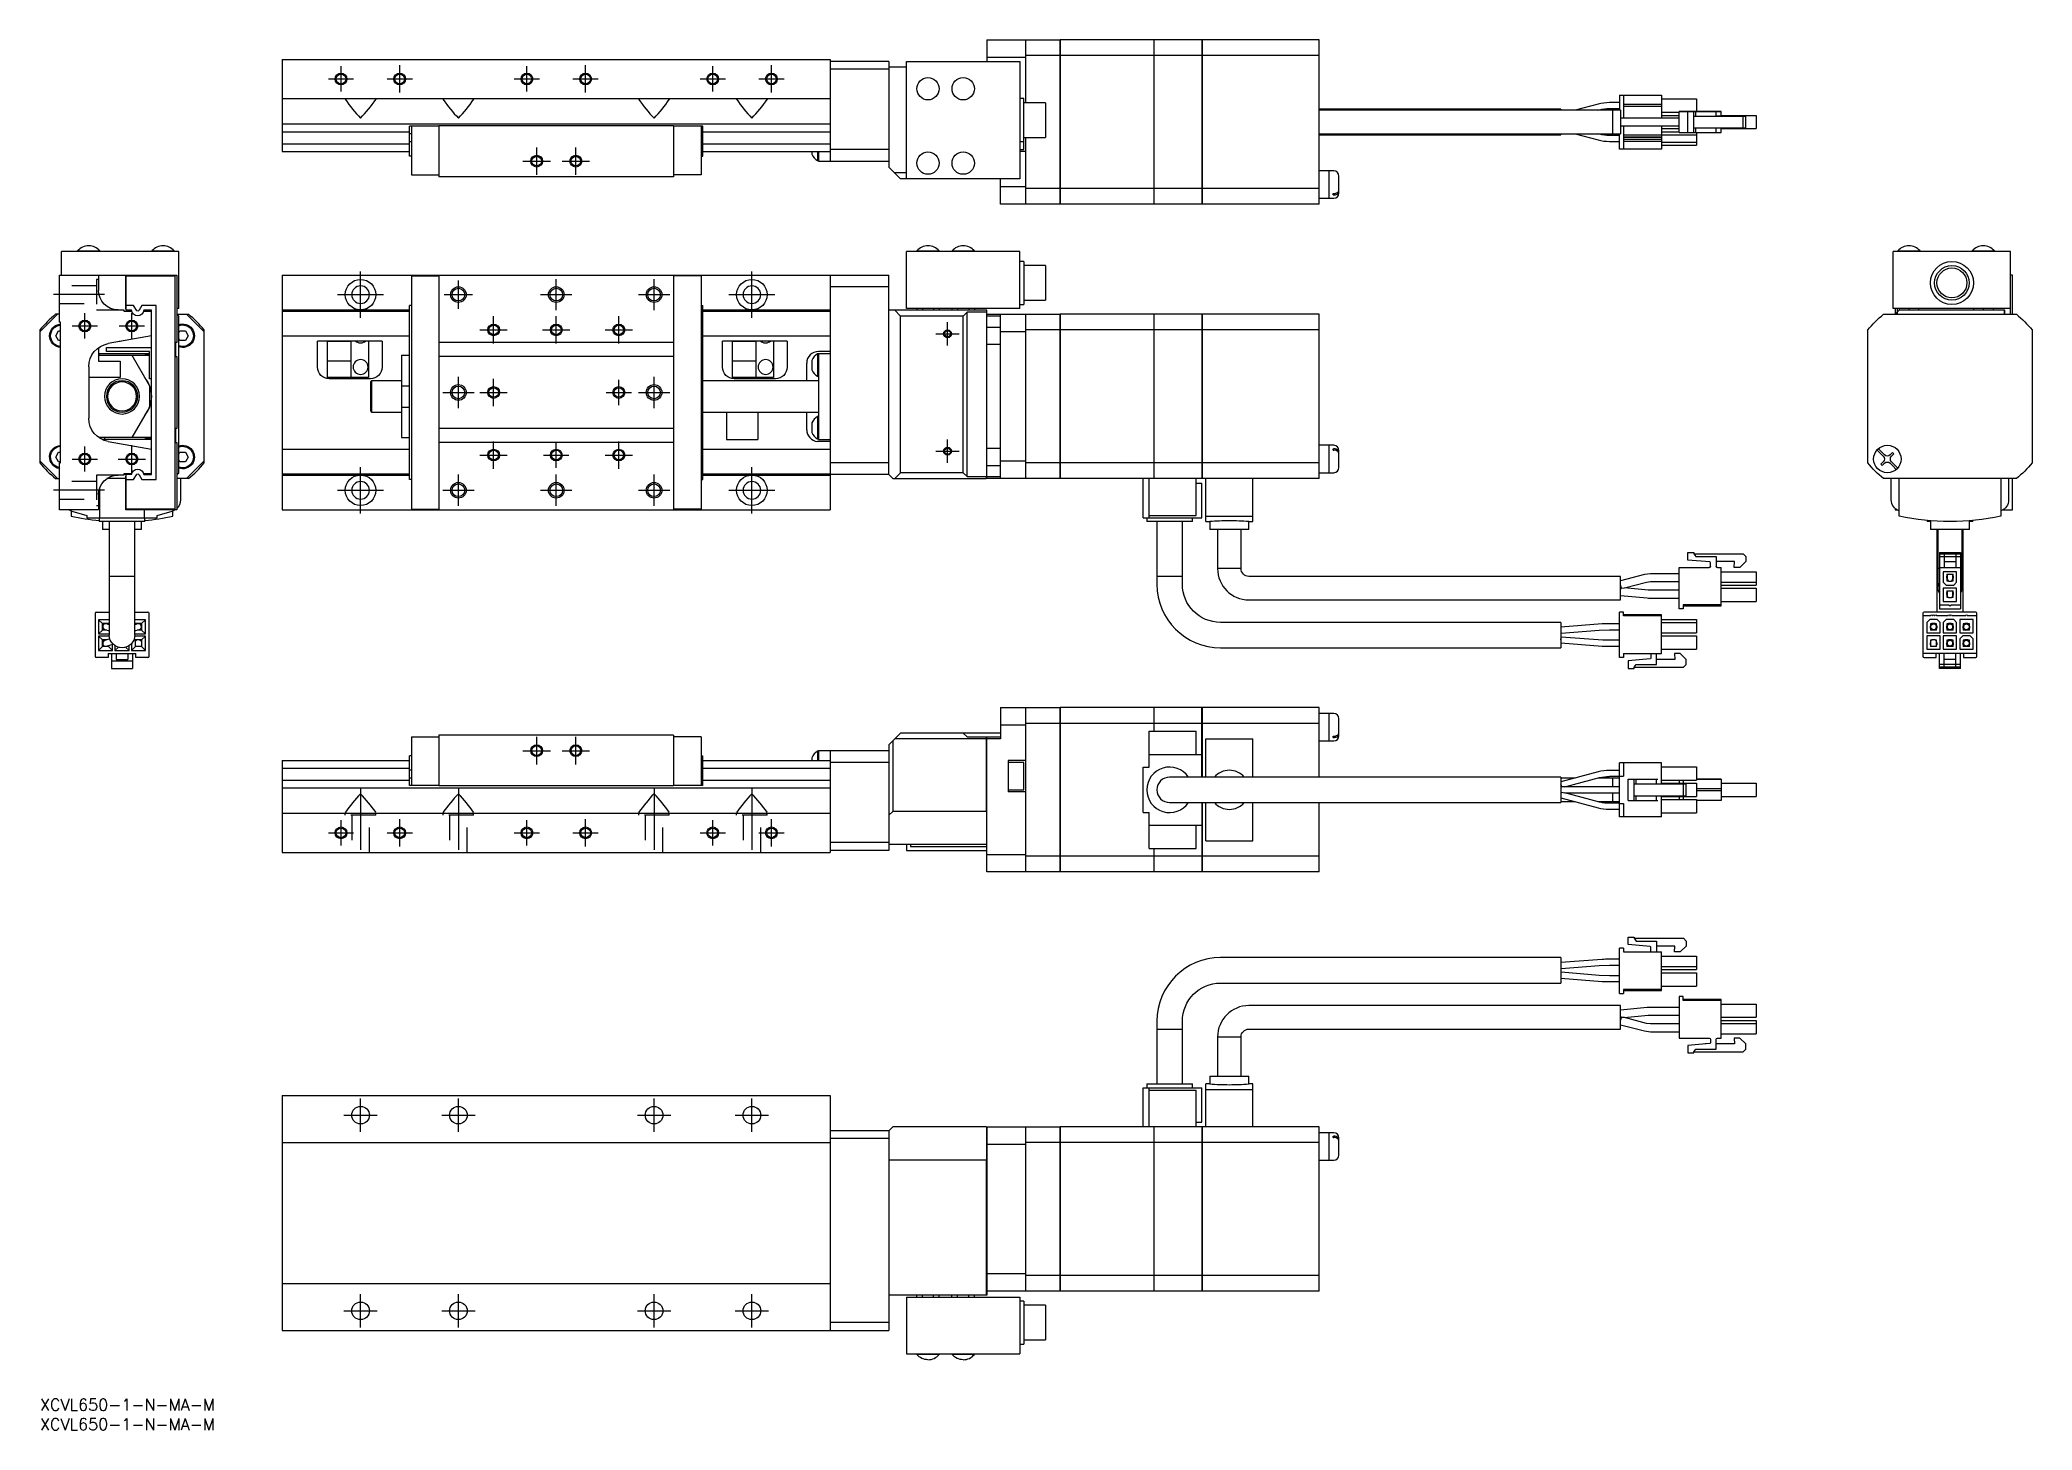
# Model space of a CAD drawing. Extents: x 0 to 509, y -8 to 347.
import ezdxf

# ---------------------------------------------------------------- set-up
doc = ezdxf.new("R2010")
doc.units = 0
doc.header["$LTSCALE"] = 0.5
doc.linetypes.add('CENTER', pattern=[50.8, 31.75, -6.35, 6.35, -6.35])
doc.linetypes.add('DASHED', pattern=[19.05, 12.7, -6.35])
for name, color, linetype in [('MSM_CENTER', 1, 'CENTER'), ('MSM_CONTINUOUS', 7, 'CONTINUOUS'), ('MSM_DASHED', 4, 'DASHED'), ('MSM_NARROW', 5, 'CONTINUOUS'), ('MSM_PART_NUMBER', 7, 'CONTINUOUS')]:
    doc.layers.add(name, color=color, linetype=linetype)
doc.styles.get("Standard").update_dxf_attribs({"font": 'txt.shx', "height": 3, "bigfont": 'bigfont.shx'})

msp = doc.modelspace()

# ---------------------------------------------------------------- texts
at = {"layer": 'MSM_PART_NUMBER'}
for p in [(0, -3), (0, -8)]:
    msp.add_text('XCVL650-1-N-MA-M', height=3, dxfattribs=at).set_placement(p)

# ---------------------------------------------------------------- linework, layer by layer
at = {"layer": 'MSM_CENTER'}
for p, q in [((73.73, 337.3), (80.19, 337.3)), ((76.96, 334.07), (76.96, 340.53)), ((88.73, 337.3), (95.19, 337.3)), ((91.96, 333.8), (91.96, 340.8)), ((121.23, 337.3), (127.69, 337.3)), ((124.46, 334.07), (124.46, 340.53)), ((136.23, 337.3), (142.69, 337.3)), ((139.46, 333.8), (139.46, 340.8)), ((168.73, 337.3), (175.19, 337.3)), ((171.96, 334.07), (171.96, 340.53)), ((183.73, 337.3), (190.19, 337.3)), ((186.96, 333.8), (186.96, 340.8)), ((123.46, 316.3), (130.46, 316.3)), ((126.96, 312.8), (126.96, 319.8)), ((133.46, 316.3), (140.46, 316.3)), ((136.96, 312.8), (136.96, 319.8)), ((81.96, 276.28), (81.96, 288.08)), ((106.96, 278.55), (106.96, 285.8)), ((131.96, 278.18), (131.96, 286.18)), ((156.96, 278.18), (156.96, 286.18)), ((181.96, 276.28), (181.96, 288.08)), ((16.5, 282.18), (3.5, 282.18)), ((76.06, 282.18), (87.86, 282.18)), ((103.34, 282.18), (110.58, 282.18)), ((127.96, 282.18), (135.96, 282.18)), ((152.96, 282.18), (160.96, 282.18)), ((176.06, 282.18), (187.86, 282.18)), ((11.5, 270.95), (11.5, 277.41)), ((23.5, 270.95), (23.5, 277.41)), ((115.96, 269.68), (115.96, 276.68)), ((131.96, 269.68), (131.96, 276.68)), ((147.96, 269.68), (147.96, 276.68)), ((231.96, 269.18), (231.96, 275.18)), ((8.27, 274.18), (14.73, 274.18)), ((20.27, 274.18), (26.73, 274.18)), ((112.46, 273.18), (119.46, 273.18)), ((128.46, 273.18), (135.46, 273.18)), ((144.46, 273.18), (151.46, 273.18)), ((228.96, 272.18), (234.96, 272.18)), ((106.96, 253.18), (106.96, 261.18)), ((115.96, 253.68), (115.96, 260.68)), ((147.96, 253.95), (147.96, 260.41)), ((156.96, 253.18), (156.96, 261.18)), ((102.96, 257.18), (110.96, 257.18)), ((112.46, 257.18), (119.46, 257.18)), ((144.73, 257.18), (151.19, 257.18)), ((152.96, 257.18), (160.96, 257.18)), ((115.96, 237.68), (115.96, 244.68)), ((131.96, 237.95), (131.96, 244.41)), ((147.96, 237.68), (147.96, 244.68)), ((231.96, 239.18), (231.96, 245.18)), ((8.27, 240.18), (14.73, 240.18)), ((11.5, 236.95), (11.5, 243.41)), ((20, 240.18), (27, 240.18)), ((23.5, 236.68), (23.5, 243.68)), ((112.46, 241.18), (119.46, 241.18)), ((128.73, 241.18), (135.19, 241.18)), ((144.46, 241.18), (151.46, 241.18)), ((228.96, 242.18), (234.96, 242.18)), ((81.96, 226.28), (81.96, 238.08)), ((106.96, 228.18), (106.96, 236.18)), ((131.96, 228.18), (131.96, 236.18)), ((156.96, 228.18), (156.96, 236.18)), ((181.96, 226.28), (181.96, 238.08)), ((16.5, 232.18), (3.5, 232.18)), ((76.06, 232.18), (87.86, 232.18)), ((102.96, 232.18), (110.96, 232.18)), ((127.96, 232.18), (135.96, 232.18)), ((152.96, 232.18), (160.96, 232.18)), ((176.06, 232.18), (187.86, 232.18)), ((126.96, 162.14), (126.96, 169.14)), ((136.96, 162.14), (136.96, 169.14)), ((123.46, 165.64), (130.46, 165.64)), ((133.46, 165.64), (140.46, 165.64)), ((81.96, 156.14), (81.96, 137.64)), ((106.96, 156.14), (106.96, 137.64)), ((156.96, 156.14), (156.96, 137.64)), ((181.96, 156.14), (181.96, 137.64)), ((76.96, 141.41), (76.96, 147.87)), ((91.96, 141.14), (91.96, 148.14)), ((124.46, 141.41), (124.46, 147.87)), ((139.46, 141.14), (139.46, 148.14)), ((171.96, 141.41), (171.96, 147.87)), ((186.96, 141.14), (186.96, 148.14)), ((73.73, 144.64), (80.19, 144.64)), ((88.73, 144.64), (95.19, 144.64)), ((121.23, 144.64), (127.69, 144.64)), ((136.23, 144.64), (142.69, 144.64)), ((168.73, 144.64), (175.19, 144.64)), ((183.73, 144.64), (190.19, 144.64)), ((81.96, 68.25), (81.96, 76.75)), ((106.96, 68.25), (106.96, 76.75)), ((156.96, 68.25), (156.96, 76.75)), ((181.96, 68.25), (181.96, 76.75)), ((77.71, 72.5), (86.21, 72.5)), ((102.71, 72.5), (111.21, 72.5)), ((152.71, 72.5), (161.21, 72.5)), ((177.71, 72.5), (186.21, 72.5)), ((81.96, 18.25), (81.96, 26.75)), ((106.96, 18.25), (106.96, 26.75)), ((156.96, 18.25), (156.96, 26.75)), ((181.96, 18.25), (181.96, 26.75)), ((77.71, 22.5), (86.21, 22.5)), ((102.71, 22.5), (111.21, 22.5)), ((152.71, 22.5), (161.21, 22.5)), ((177.71, 22.5), (186.21, 22.5))]:
    msp.add_line(p, q, dxfattribs=at)
at = {"layer": 'MSM_CONTINUOUS'}
for p, q in [((241.96, 347.3), (241.96, 341.8)), ((241.96, 347.3), (260.66, 347.3)), ((251.96, 331.22), (251.96, 347.3)), ((260.66, 347.3), (260.66, 305.3)), ((260.71, 347.25), (260.66, 347.25)), ((260.71, 347.3), (260.71, 305.3)), ((284.66, 347.3), (260.71, 347.3)), ((284.66, 347.3), (284.66, 305.3)), ((284.71, 347.25), (284.66, 347.25)), ((284.71, 347.3), (284.71, 305.3)), ((296.96, 347.3), (284.71, 347.3)), ((296.96, 347.3), (296.96, 305.3)), ((297.01, 347.25), (296.96, 347.25)), ((297.01, 347.3), (297.01, 305.3)), ((326.96, 347.3), (297.01, 347.3)), ((326.96, 305.3), (326.96, 347.3)), ((61.96, 342.3), (201.96, 342.3)), ((61.96, 342.3), (61.96, 318.8)), ((201.96, 342.3), (201.96, 316.3)), ((216.96, 341.8), (201.96, 341.8)), ((216.96, 341.8), (216.96, 314.8)), ((221.46, 311.8), (221.46, 341.8)), ((221.46, 341.8), (250.46, 341.8)), ((251.96, 342.8), (241.96, 342.8)), ((250.46, 341.8), (250.46, 311.8)), ((260.66, 343.27), (251.96, 343.27)), ((260.71, 343.01), (260.66, 343.01)), ((284.66, 343.27), (260.71, 343.27)), ((284.71, 343.01), (284.66, 343.01)), ((296.96, 343.27), (284.71, 343.27)), ((297.01, 343.01), (296.96, 343.01)), ((326.96, 343.27), (297.01, 343.27)), ((216.96, 339.8), (201.96, 339.8)), ((221.46, 340.3), (216.96, 340.3)), ((61.96, 332.3), (201.96, 332.3)), ((78.22, 332.3), (78.06, 332.17)), ((78.06, 332.17), (78.08, 332.06)), ((85.7, 332.3), (85.86, 332.17)), ((85.86, 332.17), (85.84, 332.06)), ((103.22, 332.3), (103.06, 332.17)), ((103.06, 332.17), (103.08, 332.06)), ((110.7, 332.3), (110.86, 332.17)), ((110.86, 332.17), (110.84, 332.06)), ((153.22, 332.3), (153.06, 332.17)), ((153.06, 332.17), (153.08, 332.06)), ((160.7, 332.3), (160.86, 332.17)), ((160.86, 332.17), (160.84, 332.06)), ((178.22, 332.3), (178.06, 332.17)), ((178.06, 332.17), (178.08, 332.06)), ((185.7, 332.3), (185.86, 332.17)), ((185.86, 332.17), (185.84, 332.06)), ((251.46, 332.3), (250.46, 332.3)), ((251.46, 319.3), (251.46, 332.3)), ((256.96, 331.22), (251.46, 331.22)), ((256.96, 331.22), (256.96, 322.37)), ((403.71, 331.25), (401.08, 331.25)), ((403.71, 333.2), (403.71, 329.3)), ((403.71, 333.2), (414.41, 333.2)), ((404.71, 333.2), (404.71, 327.3)), ((414.41, 333.2), (414.41, 327.3)), ((414.41, 332.2), (423.31, 332.2)), ((423.31, 332.2), (423.31, 329)), ((388.71, 329.55), (326.96, 329.55)), ((403.96, 329.3), (326.96, 329.3)), ((387.71, 329.55), (387.71, 329.3)), ((388.71, 329.55), (388.71, 329.3)), ((398.2, 330.87), (392.34, 329.3)), ((398.13, 329.3), (398.59, 329.42)), ((401.08, 329.75), (403.71, 329.75)), ((401.96, 323.3), (401.96, 329.3)), ((403.96, 329.3), (403.96, 323.3)), ((410.34, 327.3), (403.96, 327.3)), ((410.86, 327.3), (403.96, 327.3)), ((414.41, 330.75), (404.71, 330.75)), ((414.41, 330.25), (404.71, 330.25)), ((411.6, 327.3), (410.34, 327.3)), ((411.06, 327.3), (410.86, 327.3)), ((418.96, 327.3), (411.06, 327.3)), ((418.96, 327.3), (411.6, 327.3)), ((414.41, 328.8), (418.96, 328.8)), ((414.41, 328), (418.96, 328)), ((418.96, 329), (426.61, 329)), ((418.96, 323.6), (418.96, 329)), ((418.96, 329), (418.96, 329)), ((419.96, 329), (418.96, 329)), ((429.66, 329), (419.96, 329)), ((421.16, 329), (422.66, 329)), ((426.73, 329), (421.16, 329)), ((421.16, 323.6), (421.16, 329)), ((422.66, 329), (423.16, 329)), ((422.66, 323.6), (422.66, 329)), ((422.66, 327.8), (435.26, 327.8)), ((423.16, 329), (428.41, 329)), ((423.16, 327.8), (423.16, 329)), ((426.61, 329), (426.91, 329)), ((426.91, 329), (426.73, 329)), ((428.41, 329), (428.71, 329)), ((428.41, 327.8), (428.41, 329)), ((428.71, 327.8), (428.41, 327.8)), ((433.09, 327.8), (428.41, 327.8)), ((428.71, 329), (429.66, 329)), ((429.66, 327.8), (429.66, 329)), ((429.66, 329), (429.66, 329)), ((429.66, 328), (438.56, 328)), ((429.66, 328), (438.56, 328)), ((429.66, 328), (438.56, 328)), ((432.96, 327.8), (433.09, 327.8)), ((434.46, 327.8), (433.09, 327.8)), ((435.96, 327.8), (434.46, 327.8)), ((435.26, 327.8), (435.96, 327.8)), ((435.26, 324.8), (435.26, 327.8)), ((435.96, 324.8), (435.96, 327.8)), ((438.56, 328), (438.56, 324.6)), ((61.96, 325.8), (201.96, 325.8)), ((61.96, 323.83), (94.46, 323.83)), ((61.96, 320.76), (94.46, 320.76)), ((101.96, 325.2), (94.46, 325.2)), ((94.46, 317.6), (94.46, 325.2)), ((94.96, 323.32), (94.46, 323.32)), ((94.96, 321.27), (94.46, 321.27)), ((94.96, 325.2), (94.96, 312.8)), ((101.96, 325.3), (101.96, 312.3)), ((161.96, 325.3), (101.96, 325.3)), ((161.96, 325.3), (161.96, 312.3)), ((169.46, 325.2), (161.96, 325.2)), ((168.96, 325.2), (168.96, 312.8)), ((168.96, 323.32), (169.46, 323.32)), ((168.96, 321.27), (169.46, 321.27)), ((169.46, 317.6), (169.46, 325.2)), ((169.46, 323.83), (201.96, 323.83)), ((169.46, 320.76), (201.96, 320.76)), ((250.46, 321.3), (251.46, 321.3)), ((251.46, 322.37), (256.96, 322.37)), ((251.96, 305.3), (251.96, 322.37)), ((326.96, 323.3), (403.96, 323.3)), ((326.96, 323.05), (388.71, 323.05)), ((387.71, 323.3), (387.71, 323.05)), ((388.71, 323.3), (388.71, 323.05)), ((392.34, 323.3), (398.19, 321.73)), ((398.58, 323.18), (398.13, 323.3)), ((403.71, 322.85), (401.08, 322.85)), ((401.08, 321.35), (403.71, 321.35)), ((403.71, 319.4), (403.71, 323.3)), ((403.96, 325.3), (410.34, 325.3)), ((404.71, 325.3), (404.71, 319.4)), ((414.41, 322.9), (404.71, 322.9)), ((414.41, 322.4), (404.71, 322.4)), ((414.41, 322.35), (404.71, 322.35)), ((414.41, 321.85), (404.71, 321.85)), ((414.41, 321.8), (404.71, 321.8)), ((414.41, 321.3), (404.71, 321.3)), ((410.34, 325.3), (411.6, 325.3)), ((411.6, 325.3), (418.96, 325.3)), ((414.41, 325.3), (414.41, 319.4)), ((414.41, 324.6), (418.96, 324.6)), ((414.41, 323.8), (418.96, 323.8)), ((414.41, 323.05), (423.31, 323.05)), ((414.41, 321.15), (423.31, 321.15)), ((418.96, 323.6), (421.16, 323.6)), ((421.16, 323.6), (422.66, 323.6)), ((422.66, 324.8), (435.26, 324.8)), ((422.66, 323.6), (423.16, 323.6)), ((423.16, 323.6), (423.16, 324.8)), ((423.16, 323.6), (428.41, 323.6)), ((423.31, 323.6), (423.31, 320.4)), ((428.41, 323.6), (428.41, 324.8)), ((428.41, 323.6), (428.71, 323.6)), ((428.71, 323.6), (429.66, 323.6)), ((429.66, 323.6), (429.66, 324.8)), ((429.66, 324.6), (438.56, 324.6)), ((435.26, 324.8), (435.96, 324.8)), ((61.96, 318.8), (94.46, 318.8)), ((94.96, 317.6), (94.46, 317.6)), ((168.96, 317.6), (169.46, 317.6)), ((169.46, 318.8), (201.96, 318.8)), ((197.31, 318.8), (197.31, 318.09)), ((198.76, 318.8), (198.76, 316.44)), ((198.76, 316.44), (198.96, 316.44)), ((198.96, 318.8), (198.96, 316.3)), ((198.96, 316.3), (216.96, 316.3)), ((216.96, 319.3), (201.96, 319.3)), ((250.46, 319.3), (251.46, 319.3)), ((251.96, 318.8), (250.46, 318.8)), ((414.41, 319.4), (403.71, 319.4)), ((414.41, 320.4), (423.31, 320.4)), ((94.96, 312.8), (101.96, 312.8)), ((161.96, 312.3), (101.96, 312.3)), ((168.96, 312.8), (161.96, 312.8)), ((219.96, 311.8), (216.96, 314.8)), ((221.46, 313.3), (218.46, 313.3)), ((250.46, 311.8), (219.96, 311.8)), ((245.46, 305.3), (245.46, 311.8)), ((329.46, 313.8), (326.96, 313.8)), ((329.46, 306.8), (329.46, 313.8)), ((329.51, 313.75), (329.46, 313.75)), ((329.51, 306.8), (329.51, 313.8)), ((330.66, 313.8), (329.51, 313.8)), ((331.96, 308.1), (331.96, 312.5)), ((245.46, 309.8), (251.96, 309.8)), ((260.66, 309.33), (251.96, 309.33)), ((260.71, 309.58), (260.66, 309.58)), ((284.66, 309.33), (260.71, 309.33)), ((284.71, 309.58), (284.66, 309.58)), ((296.96, 309.33), (284.71, 309.33)), ((297.01, 309.58), (296.96, 309.58)), ((326.96, 309.33), (297.01, 309.33)), ((326.96, 306.8), (329.46, 306.8)), ((329.46, 306.85), (329.51, 306.85)), ((329.51, 306.8), (330.66, 306.8)), ((330.46, 308.01), (330.66, 308.01)), ((330.46, 307.65), (330.46, 308.01)), ((330.46, 307.65), (330.66, 307.65)), ((260.66, 305.3), (245.46, 305.3)), ((260.71, 305.35), (260.66, 305.35)), ((284.66, 305.3), (260.71, 305.3)), ((284.71, 305.35), (284.66, 305.35)), ((296.96, 305.3), (284.71, 305.3)), ((297.01, 305.35), (296.96, 305.35)), ((326.96, 305.3), (297.01, 305.3)), ((5.5, 287.18), (5.5, 293.18)), ((35.5, 293.18), (5.5, 293.18)), ((9.65, 293.34), (15.35, 293.34)), ((9.65, 293.34), (9.65, 293.18)), ((15.35, 293.18), (15.35, 293.34)), ((28.65, 293.34), (34.35, 293.34)), ((28.65, 293.34), (28.65, 293.18)), ((34.35, 293.18), (34.35, 293.34)), ((35.5, 278.68), (35.5, 293.18)), ((221.46, 278.68), (221.46, 293.18)), ((250.46, 293.18), (221.46, 293.18)), ((224.11, 293.34), (229.81, 293.34)), ((224.11, 293.34), (224.11, 293.18)), ((229.81, 293.18), (229.81, 293.34)), ((233.11, 293.34), (238.81, 293.34)), ((233.11, 293.34), (233.11, 293.18)), ((238.81, 293.18), (238.81, 293.34)), ((250.46, 278.68), (250.46, 293.18)), ((251.46, 290.68), (250.46, 290.68)), ((251.46, 290.68), (251.46, 279.68)), ((473.62, 278.68), (473.62, 293.18)), ((503.62, 293.18), (473.62, 293.18)), ((474.77, 293.34), (480.47, 293.34)), ((474.77, 293.34), (474.77, 293.18)), ((480.47, 293.18), (480.47, 293.34)), ((493.77, 293.34), (499.47, 293.34)), ((493.77, 293.34), (493.77, 293.18)), ((499.47, 293.18), (499.47, 293.34)), ((503.62, 277.18), (503.62, 293.18)), ((5, 275.18), (5, 287.18)), ((5, 287.18), (35, 287.18)), ((15, 287.18), (15, 283.28)), ((22, 278.58), (22, 287.18)), ((22.1, 278.18), (22.1, 286.98)), ((22.1, 286.98), (34.5, 286.98)), ((34.5, 286.98), (34.5, 227.38)), ((35, 287.18), (35, 269.98)), ((61.96, 287.18), (61.96, 227.18)), ((61.96, 287.18), (216.96, 287.18)), ((94.96, 286.98), (101.96, 286.98)), ((94.96, 286.98), (94.96, 227.38)), ((101.96, 287.18), (101.96, 227.18)), ((161.96, 287.18), (161.96, 227.18)), ((168.96, 286.98), (161.96, 286.98)), ((168.96, 286.98), (168.96, 227.38)), ((201.96, 287.18), (201.96, 227.18)), ((216.96, 236.18), (216.96, 287.18)), ((256.96, 289.6), (251.46, 289.6)), ((256.96, 289.6), (256.96, 280.75)), ((504.12, 287.18), (503.62, 287.18)), ((504.12, 277.18), (504.12, 287.18)), ((216.96, 284.18), (201.96, 284.18)), ((251.46, 280.75), (256.96, 280.75)), ((4.5, 277.18), (0, 272.68)), ((5, 277.18), (4.03, 277.18)), ((5.3, 275.18), (5, 275.18)), ((5.3, 239.18), (5.3, 275.18)), ((20, 278.28), (21.5, 278.28)), ((21.5, 278.28), (21.5, 277.98)), ((21.5, 277.98), (23.46, 277.98)), ((22.1, 278.58), (22, 278.58)), ((23.97, 279.38), (22.1, 279.38)), ((23.42, 278.18), (22.1, 278.18)), ((24.66, 278.18), (23.97, 279.38)), ((26.02, 279.38), (25.34, 278.18)), ((29.7, 279.38), (26.02, 279.38)), ((26.54, 277.98), (28.5, 277.98)), ((28.5, 278.18), (26.58, 278.18)), ((28.5, 236.18), (28.5, 278.18)), ((29.7, 234.98), (29.7, 279.38)), ((35.5, 278.68), (35, 278.68)), ((35.5, 276.68), (35, 277.18)), ((35, 277.18), (37.97, 277.18)), ((35.5, 236.68), (35.5, 276.68)), ((42, 272.68), (37.5, 277.18)), ((61.96, 278.28), (94.46, 278.28)), ((61.96, 277.98), (94.46, 277.98)), ((94.96, 279.38), (94.46, 279.38)), ((94.46, 234.98), (94.46, 279.38)), ((168.96, 279.38), (169.46, 279.38)), ((169.46, 234.98), (169.46, 279.38)), ((169.46, 278.28), (201.96, 278.28)), ((169.46, 277.98), (201.96, 277.98)), ((241.96, 278.18), (216.96, 278.18)), ((219.96, 276.68), (218.46, 278.18)), ((235.96, 276.68), (219.96, 276.68)), ((219.96, 236.68), (219.96, 276.68)), ((250.46, 278.68), (221.46, 278.68)), ((224.07, 278.68), (224.07, 278.18)), ((225.52, 278.68), (225.52, 278.18)), ((228.4, 278.68), (228.4, 278.18)), ((229.85, 278.68), (229.85, 278.18)), ((233.07, 278.68), (233.07, 278.18)), ((234.52, 278.68), (234.52, 278.18)), ((236.96, 277.68), (235.96, 276.68)), ((235.96, 236.68), (235.96, 276.68)), ((241.96, 277.68), (236.96, 277.68)), ((236.96, 235.68), (236.96, 277.68)), ((237.4, 278.68), (237.4, 278.18)), ((238.85, 278.68), (238.85, 278.18)), ((241.96, 235.18), (241.96, 278.18)), ((241.96, 277.18), (260.66, 277.18)), ((245.46, 276.68), (241.96, 276.68)), ((245.46, 235.18), (245.46, 277.18)), ((250.46, 279.68), (251.46, 279.68)), ((251.96, 235.18), (251.96, 277.18)), ((260.66, 277.18), (260.66, 235.18)), ((260.71, 277.13), (260.66, 277.13)), ((260.71, 277.18), (260.71, 235.18)), ((284.66, 277.18), (260.71, 277.18)), ((284.66, 277.18), (284.66, 235.18)), ((284.71, 277.13), (284.66, 277.13)), ((284.71, 277.18), (284.71, 235.18)), ((296.96, 277.18), (284.71, 277.18)), ((296.96, 277.18), (296.96, 235.18)), ((297.01, 277.13), (296.96, 277.13)), ((297.01, 277.18), (297.01, 235.18)), ((326.96, 277.18), (297.01, 277.18)), ((326.96, 235.18), (326.96, 277.18)), ((471.15, 277.18), (505.09, 277.18)), ((503.62, 278.68), (473.62, 278.68)), ((474.12, 278.68), (474.12, 277.18)), ((474.62, 277.68), (474.12, 277.18)), ((474.62, 278.68), (474.62, 277.18)), ((475.12, 278.18), (474.62, 277.68)), ((475.12, 278.68), (475.12, 278.18)), ((502.12, 278.18), (475.12, 278.18)), ((477.62, 278.68), (477.62, 278.18)), ((480.12, 278.68), (480.12, 278.18)), ((494.12, 278.68), (494.12, 278.18)), ((496.62, 278.68), (496.62, 278.18)), ((499.12, 278.68), (499.12, 278.18)), ((502.02, 277.18), (502.02, 278.18)), ((502.12, 277.18), (502.12, 278.18)), ((0, 273.15), (0, 239.2)), ((4.06, 271.68), (4.78, 272.93)), ((4.78, 270.43), (4.06, 271.68)), ((4.78, 272.93), (5.3, 272.93)), ((5.3, 270.43), (4.78, 270.43)), ((28.5, 271.62), (17.46, 269.68)), ((20.5, 270.18), (20.29, 270.18)), ((20.5, 270.21), (20.5, 270.18)), ((35, 269.98), (34.65, 269.98)), ((34.65, 269.98), (34.65, 266.38)), ((35.5, 272.44), (35.78, 272.93)), ((35.78, 270.43), (35.5, 270.91)), ((35.78, 272.93), (37.22, 272.93)), ((37.22, 270.43), (35.78, 270.43)), ((37.22, 272.93), (37.94, 271.68)), ((37.94, 271.68), (37.22, 270.43)), ((42, 239.2), (42, 273.15)), ((61.96, 271.62), (94.46, 271.62)), ((87.46, 270.3), (70.96, 270.3)), ((70.96, 263.68), (70.96, 270.3)), ((73.46, 270.3), (73.46, 260.98)), ((79.46, 270.18), (73.46, 270.18)), ((79.46, 270.3), (79.46, 260.98)), ((83.96, 270.3), (83.96, 260.98)), ((87.46, 270.3), (87.46, 263.68)), ((161.96, 269.98), (101.96, 269.98)), ((169.46, 271.62), (201.96, 271.62)), ((190.96, 270.3), (174.46, 270.3)), ((174.46, 263.68), (174.46, 270.3)), ((176.96, 270.3), (176.96, 260.98)), ((182.96, 270.18), (176.96, 270.18)), ((182.96, 270.3), (182.96, 260.98)), ((187.46, 270.3), (187.46, 260.98)), ((190.96, 270.3), (190.96, 263.68)), ((241.96, 273.91), (245.46, 273.91)), ((251.96, 272.68), (245.46, 272.68)), ((260.66, 273.15), (251.96, 273.15)), ((260.71, 272.89), (260.66, 272.89)), ((284.66, 273.15), (260.71, 273.15)), ((284.71, 272.89), (284.66, 272.89)), ((296.96, 273.15), (284.71, 273.15)), ((297.01, 272.89), (296.96, 272.89)), ((326.96, 273.15), (297.01, 273.15)), ((467.12, 239.2), (467.12, 273.15)), ((509.12, 273.15), (509.12, 239.2)), ((15, 268.64), (15, 265.18)), ((15, 267.18), (28, 267.18)), ((15, 265.18), (20.5, 265.18)), ((15.05, 266.68), (28, 266.68)), ((17, 267.68), (17, 268.68)), ((17, 268.68), (28.5, 268.68)), ((28, 267.68), (17, 267.68)), ((20.5, 265.18), (20.5, 260.98)), ((23.5, 266.68), (28, 258.88)), ((28, 260.68), (28, 267.68)), ((34.65, 266.38), (35, 266.38)), ((35, 266.38), (35, 247.98)), ((79.46, 265.18), (73.46, 265.18)), ((92.46, 266.68), (94.46, 266.68)), ((92.46, 266.68), (92.46, 245.68)), ((161.96, 266.38), (101.96, 266.38)), ((182.96, 265.18), (176.96, 265.18)), ((197.31, 265.39), (197.31, 262.97)), ((198.76, 267.04), (198.76, 261.32)), ((198.96, 267.04), (198.76, 267.04)), ((201.96, 267.67), (198.96, 267.67)), ((198.96, 267.18), (198.96, 245.18)), ((198.96, 267.18), (201.96, 267.18)), ((245.46, 269.44), (241.96, 269.44)), ((12.5, 263.77), (12.5, 250.58)), ((20.5, 260.98), (12.5, 260.98)), ((28.5, 260.68), (28, 260.68)), ((83.96, 260.98), (73.46, 260.98)), ((84.46, 260.68), (73.96, 260.68)), ((84.76, 260.18), (84.46, 259.88)), ((84.46, 259.88), (84.46, 252.48)), ((84.76, 260.18), (84.76, 252.18)), ((92.46, 260.18), (84.76, 260.18)), ((198.96, 260.18), (169.46, 260.18)), ((187.46, 260.98), (176.96, 260.98)), ((187.96, 260.68), (177.46, 260.68)), ((195.96, 260.18), (195.96, 264.67)), ((198.76, 261.32), (198.96, 261.32)), ((28, 258.88), (28, 253.47)), ((92.46, 258.88), (94.46, 258.88)), ((28, 253.47), (23.5, 245.68)), ((84.46, 252.48), (84.76, 252.18)), ((84.76, 252.18), (92.46, 252.18)), ((92.46, 253.47), (94.46, 253.47)), ((169.46, 252.18), (198.96, 252.18)), ((175.46, 252.18), (175.46, 245.18)), ((183.46, 252.18), (183.46, 245.18)), ((195.96, 247.67), (195.96, 252.18)), ((198.76, 251.04), (198.76, 245.32)), ((198.96, 251.04), (198.76, 251.04)), ((28.5, 245.68), (15.05, 245.68)), ((28.5, 245.18), (16.05, 245.18)), ((16.5, 245.68), (16.5, 245.18)), ((17.46, 244.68), (28.5, 242.73)), ((35, 247.98), (34.65, 247.98)), ((34.65, 247.98), (34.65, 244.38)), ((92.46, 245.68), (94.46, 245.68)), ((161.96, 247.98), (101.96, 247.98)), ((175.46, 245.18), (183.46, 245.18)), ((197.31, 249.39), (197.31, 246.97)), ((198.76, 245.32), (198.96, 245.32)), ((198.96, 245.18), (201.96, 245.18)), ((201.96, 244.67), (198.96, 244.67)), ((0, 239.68), (4.5, 235.18)), ((4.06, 240.68), (4.78, 241.93)), ((4.78, 239.43), (4.06, 240.68)), ((4.78, 241.93), (5.3, 241.93)), ((5.3, 239.43), (4.78, 239.43)), ((34.65, 244.38), (35, 244.38)), ((35, 244.38), (35, 227.18)), ((35.5, 241.44), (35.78, 241.93)), ((35.78, 239.43), (35.5, 239.91)), ((35.78, 241.93), (37.22, 241.93)), ((37.22, 239.43), (35.78, 239.43)), ((37.22, 241.93), (37.94, 240.68)), ((37.94, 240.68), (37.22, 239.43)), ((37.5, 235.18), (42, 239.68)), ((61.96, 242.73), (94.46, 242.73)), ((161.96, 244.38), (101.96, 244.38)), ((169.46, 242.73), (201.96, 242.73)), ((241.96, 242.91), (245.46, 242.91)), ((245.46, 239.68), (251.96, 239.68)), ((260.71, 239.46), (260.66, 239.46)), ((284.71, 239.46), (284.66, 239.46)), ((297.01, 239.46), (296.96, 239.46)), ((329.46, 243.68), (326.96, 243.68)), ((329.46, 236.68), (329.46, 243.68)), ((329.51, 243.63), (329.46, 243.63)), ((329.51, 236.68), (329.51, 243.68)), ((330.66, 243.68), (329.51, 243.68)), ((330.46, 242.82), (330.66, 242.82)), ((330.46, 242.47), (330.46, 242.82)), ((330.46, 242.47), (330.66, 242.47)), ((331.96, 237.98), (331.96, 242.38)), ((471.06, 240.88), (469.48, 242.47)), ((469.83, 242.82), (471.42, 241.24)), ((470.46, 238.87), (471.06, 239.47)), ((472.83, 241.24), (473.43, 241.84)), ((473.78, 241.48), (473.18, 240.88)), ((473.18, 239.47), (473.84, 238.81)), ((473.43, 241.84), (473.78, 241.48)), ((4.03, 235.18), (5, 235.18)), ((5, 239.18), (5.3, 239.18)), ((5, 227.18), (5, 239.18)), ((22, 235.18), (17.14, 235.18)), ((17.14, 235.18), (17.14, 235.18)), ((21.5, 236.08), (20, 236.08)), ((23.46, 236.38), (21.5, 236.38)), ((21.5, 236.38), (21.5, 236.08)), ((23.42, 236.18), (21.5, 236.18)), ((22, 235.78), (22.1, 235.78)), ((22, 227.18), (22, 235.78)), ((22.1, 227.38), (22.1, 236.18)), ((22.1, 234.98), (23.97, 234.98)), ((23.97, 234.98), (24.66, 236.17)), ((25.34, 236.17), (26.02, 234.98)), ((26.02, 234.98), (29.7, 234.98)), ((28.5, 236.38), (26.54, 236.38)), ((26.58, 236.18), (28.5, 236.18)), ((28.2, 236.38), (28, 236.18)), ((35, 236.18), (35.5, 236.68)), ((37.97, 235.18), (35, 235.18)), ((36, 229.76), (36, 235.18)), ((61.96, 236.38), (94.46, 236.38)), ((61.96, 236.08), (94.46, 236.08)), ((94.96, 234.98), (94.46, 234.98)), ((168.96, 234.98), (169.46, 234.98)), ((169.46, 236.38), (201.96, 236.38)), ((169.46, 236.08), (201.96, 236.08)), ((216.96, 239.18), (201.96, 239.18)), ((216.96, 236.18), (201.96, 236.18)), ((216.96, 236.18), (217.96, 235.18)), ((217.96, 235.18), (241.86, 235.18)), ((218.46, 235.18), (219.96, 236.68)), ((235.96, 236.68), (219.96, 236.68)), ((235.96, 236.68), (236.96, 235.68)), ((236.96, 235.68), (241.87, 235.68)), ((241.87, 235.19), (241.86, 235.18)), ((241.96, 235.8), (241.87, 235.68)), ((241.87, 235.19), (241.87, 235.68)), ((241.87, 235.19), (241.96, 235.28)), ((245.46, 238.44), (241.96, 238.44)), ((241.96, 235.68), (245.46, 235.68)), ((260.66, 235.18), (241.96, 235.18)), ((260.66, 239.2), (251.96, 239.2)), ((260.71, 235.23), (260.66, 235.23)), ((284.66, 239.2), (260.71, 239.2)), ((296.96, 235.18), (260.71, 235.18)), ((281.96, 225.18), (281.96, 235.18)), ((283.46, 225.18), (283.46, 235.18)), ((284.71, 235.23), (284.66, 235.23)), ((296.96, 239.2), (284.71, 239.2)), ((295.46, 225.78), (295.46, 235.18)), ((297.01, 235.23), (296.96, 235.23)), ((326.96, 239.2), (297.01, 239.2)), ((326.96, 235.18), (297.01, 235.18)), ((297.96, 224.18), (297.96, 235.18)), ((309.96, 224.18), (309.96, 235.18)), ((326.96, 236.68), (329.46, 236.68)), ((329.46, 236.73), (329.51, 236.73)), ((329.51, 236.68), (330.66, 236.68)), ((470.81, 238.51), (470.46, 238.87)), ((471.42, 239.11), (470.81, 238.51)), ((505.09, 235.18), (471.15, 235.18)), ((473.49, 238.45), (472.83, 239.11)), ((473.12, 229.76), (473.12, 235.18)), ((474.41, 237.53), (473.49, 238.45)), ((473.84, 238.81), (474.77, 237.88)), ((475.12, 225.61), (475.12, 235.18)), ((501.12, 235.18), (501.12, 225.61)), ((503.12, 235.18), (503.12, 229.76)), ((504.12, 227.18), (504.12, 235.18)), ((15, 231.08), (15, 227.18)), ((15.22, 232.52), (15.22, 225.18)), ((295.46, 233.98), (296.96, 233.98)), ((296.96, 225.18), (296.96, 233.98)), ((15, 227.18), (5, 227.18)), ((8, 226.93), (8, 225.61)), ((8.17, 226.87), (12, 225.78)), ((12, 225.78), (12, 225.18)), ((12, 225.18), (30, 225.18)), ((15.18, 225.18), (15.18, 224.18)), ((26.82, 224.18), (15.18, 224.18)), ((16, 224.18), (16, 222.18)), ((17.75, 224.18), (17.75, 195.18)), ((35, 227.18), (22, 227.18)), ((34.5, 227.38), (22.1, 227.38)), ((24.25, 195.18), (24.25, 224.18)), ((26, 222.18), (26, 224.18)), ((26.78, 225.18), (26.78, 227.18)), ((26.82, 224.18), (26.82, 225.18)), ((30, 225.78), (33.83, 226.87)), ((30, 225.18), (30, 225.78)), ((34, 225.61), (34, 226.93)), ((61.96, 227.18), (201.96, 227.18)), ((94.96, 227.38), (101.96, 227.38)), ((168.96, 227.38), (161.96, 227.38)), ((281.96, 225.18), (296.96, 225.18)), ((282.89, 225.18), (282.89, 224.18)), ((294.53, 224.18), (282.89, 224.18)), ((283.46, 225.78), (295.46, 225.78)), ((285.46, 224.18), (285.46, 208.18)), ((291.96, 208.18), (291.96, 224.18)), ((294.53, 224.18), (294.53, 225.18)), ((297.96, 225.61), (309.96, 225.61)), ((297.96, 224.18), (298.96, 224.18)), ((298.96, 224.18), (298.96, 222.18)), ((308.96, 224.18), (309.96, 224.18)), ((308.96, 222.18), (308.96, 224.18)), ((474.12, 227.52), (474.12, 227.18)), ((474.12, 227.18), (474.59, 227.18)), ((482.3, 224.46), (482.3, 224.18)), ((483.12, 224.18), (482.3, 224.18)), ((483.12, 224.39), (483.12, 222.18)), ((493.12, 222.18), (493.12, 224.39)), ((493.94, 224.18), (493.12, 224.18)), ((493.94, 224.18), (493.94, 224.46)), ((501.65, 227.18), (504.12, 227.18)), ((17.75, 222.18), (16, 222.18)), ((26, 222.18), (24.25, 222.18)), ((308.96, 222.18), (298.96, 222.18)), ((300.96, 222.18), (300.96, 212.18)), ((306.96, 212.18), (306.96, 222.18)), ((493.12, 222.18), (483.12, 222.18)), ((484.87, 201.08), (484.87, 222.18)), ((485.12, 207.18), (485.12, 222.18)), ((491.12, 222.18), (491.12, 207.18)), ((491.37, 222.18), (491.37, 201.08)), ((421.16, 216.28), (422.66, 216.28)), ((421.16, 214.36), (421.16, 216.28)), ((421.16, 216.28), (422.66, 216.28)), ((426.73, 213.87), (421.16, 214.36)), ((422.66, 216.28), (422.66, 215.98)), ((422.66, 215.98), (423.16, 215.28)), ((422.66, 215.98), (435.26, 215.98)), ((422.66, 215.98), (435.26, 215.98)), ((423.16, 215.28), (428.41, 215.28)), ((428.41, 215.28), (428.41, 212.78)), ((433.09, 213.98), (428.41, 213.98)), ((432.96, 212.48), (433.09, 213.98)), ((432.96, 212.48), (433.09, 213.98)), ((435.96, 213.98), (434.46, 212.48)), ((435.26, 215.98), (435.96, 215.28)), ((435.26, 215.98), (435.96, 215.28)), ((435.96, 215.28), (435.96, 213.98)), ((485.42, 216.28), (490.82, 216.28)), ((485.42, 216.28), (485.42, 201.88)), ((485.42, 215.98), (490.82, 215.98)), ((485.42, 215.28), (490.82, 215.28)), ((486.62, 215.98), (486.62, 212.48)), ((486.62, 213.98), (489.62, 213.98)), ((489.62, 215.98), (489.62, 212.48)), ((490.82, 216.28), (490.82, 201.88)), ((24.25, 210.18), (17.75, 210.18)), ((291.96, 210.18), (285.46, 210.18)), ((306.96, 212.18), (300.96, 212.18)), ((403.96, 210.18), (308.96, 210.18)), ((410.09, 210.66), (403.96, 209.06)), ((403.96, 204.18), (403.96, 210.18)), ((411.6, 210.85), (410.09, 210.66)), ((410.59, 208.72), (411.6, 208.85)), ((418.96, 210.85), (411.6, 210.85)), ((411.6, 208.85), (418.96, 208.85)), ((418.96, 212.48), (426.61, 212.48)), ((418.96, 201.88), (418.96, 212.48)), ((418.96, 212.48), (426.61, 212.48)), ((426.61, 212.48), (426.61, 212.48)), ((426.91, 212.78), (426.91, 213.68)), ((428.71, 212.48), (428.7, 212.48)), ((428.71, 212.48), (429.66, 212.48)), ((428.71, 212.48), (429.66, 212.48)), ((429.66, 202.63), (429.66, 212.48)), ((429.66, 211.38), (438.56, 211.38)), ((429.66, 211.38), (438.56, 211.38)), ((434.46, 212.48), (432.96, 212.48)), ((438.56, 211.38), (438.56, 207.98)), ((485.12, 210.18), (484.87, 210.18)), ((485.42, 212.18), (485.12, 212.18)), ((485.42, 212.48), (490.82, 212.48)), ((486.42, 211.38), (486.42, 208.73)), ((489.82, 211.38), (486.42, 211.38)), ((487.37, 210.23), (487.22, 210.23)), ((487.22, 210.23), (487.22, 209.73)), ((487.22, 209.73), (487.37, 209.73)), ((487.32, 210.73), (488.92, 210.73)), ((487.32, 210.73), (487.32, 210.23)), ((487.32, 209.73), (487.32, 209.08)), ((487.32, 209.08), (487.65, 209.08)), ((487.37, 210.73), (487.37, 209.35)), ((487.37, 209.35), (487.75, 208.98)), ((487.75, 208.98), (488.5, 208.98)), ((488.5, 208.98), (488.87, 209.35)), ((488.6, 209.08), (488.92, 209.08)), ((488.87, 209.35), (488.87, 210.73)), ((488.87, 210.23), (489.02, 210.23)), ((488.87, 209.73), (489.02, 209.73)), ((488.92, 210.23), (488.92, 210.73)), ((488.92, 209.08), (488.92, 209.73)), ((489.02, 209.73), (489.02, 210.23)), ((489.82, 208.73), (489.82, 211.38)), ((491.12, 212.18), (490.82, 212.18)), ((491.37, 210.18), (491.12, 210.18)), ((308.96, 204.18), (403.96, 204.18)), ((404.18, 207.18), (403.96, 208.03)), ((404.18, 207.18), (403.96, 208.03)), ((403.96, 206.33), (404.05, 207.32)), ((403.96, 205.32), (410.77, 204.66)), ((404.14, 207.31), (404.05, 207.32)), ((404.18, 207.18), (404.91, 207.24)), ((404.91, 207.24), (410.59, 208.72)), ((410.96, 206.66), (404.91, 207.24)), ((410.77, 204.66), (411.06, 204.65)), ((411.06, 206.65), (410.96, 206.66)), ((418.96, 206.65), (411.06, 206.65)), ((411.06, 204.65), (418.96, 204.65)), ((429.66, 208.73), (438.56, 208.73)), ((429.66, 207.98), (438.56, 207.98)), ((429.66, 207.18), (438.56, 207.18)), ((429.66, 207.18), (438.56, 207.18)), ((429.66, 203.78), (438.56, 203.78)), ((438.56, 207.18), (438.56, 203.78)), ((486.42, 208.73), (487.17, 207.98)), ((486.42, 207.18), (486.42, 203.78)), ((489.82, 207.18), (486.42, 207.18)), ((486.42, 203.78), (489.82, 203.78)), ((487.17, 207.98), (489.07, 207.98)), ((487.22, 206.03), (487.22, 205.53)), ((487.37, 206.03), (487.22, 206.03)), ((487.22, 205.53), (487.37, 205.53)), ((487.32, 206.53), (488.92, 206.53)), ((487.32, 206.53), (487.32, 206.03)), ((487.32, 205.53), (487.32, 204.88)), ((487.32, 204.88), (487.65, 204.88)), ((487.37, 206.53), (487.37, 205.15)), ((487.37, 205.15), (487.75, 204.78)), ((487.75, 204.78), (488.5, 204.78)), ((488.5, 204.78), (488.87, 205.15)), ((488.6, 204.88), (488.92, 204.88)), ((488.87, 205.15), (488.87, 206.53)), ((488.87, 206.03), (489.02, 206.03)), ((488.87, 205.53), (489.02, 205.53)), ((488.92, 206.03), (488.92, 206.53)), ((488.92, 204.88), (488.92, 205.53)), ((489.02, 205.53), (489.02, 206.03)), ((489.07, 207.98), (489.82, 208.73)), ((489.82, 203.78), (489.82, 207.18)), ((14.1, 200.78), (14.1, 189.78)), ((14.4, 201.08), (17.75, 201.08)), ((16.05, 198.18), (15, 199.08)), ((17.75, 199.08), (15, 199.08)), ((15, 199.08), (15, 195.53)), ((24.25, 201.08), (27.6, 201.08)), ((27, 199.08), (24.25, 199.08)), ((25.95, 198.18), (27, 199.08)), ((27, 195.53), (27, 199.08)), ((27.9, 189.78), (27.9, 200.78)), ((403.71, 189.48), (403.71, 201.08)), ((404.71, 201.08), (403.71, 201.08)), ((404.71, 200.08), (404.71, 201.08)), ((414.41, 200.33), (404.71, 200.33)), ((414.41, 200.08), (404.71, 200.08)), ((414.41, 190.48), (414.41, 200.33)), ((414.41, 199.18), (423.31, 199.18)), ((419.96, 201.88), (418.96, 201.88)), ((429.66, 202.88), (419.96, 202.88)), ((419.96, 202.88), (419.96, 201.88)), ((419.96, 202.63), (429.66, 202.63)), ((423.31, 199.18), (423.31, 195.78)), ((481.22, 200.78), (481.22, 189.78)), ((483.12, 200.08), (481.22, 200.08)), ((494.72, 201.08), (481.52, 201.08)), ((482.97, 199.18), (482.22, 198.43)), ((484.87, 199.18), (482.97, 199.18)), ((483.67, 200.08), (483.62, 200.08)), ((484.22, 200.08), (484.17, 200.08)), ((487.6, 200.08), (484.72, 200.08)), ((485.62, 198.43), (484.87, 199.18)), ((485.42, 202.88), (487.87, 202.88)), ((485.42, 201.88), (490.82, 201.88)), ((487.17, 199.18), (486.42, 198.43)), ((489.07, 199.18), (487.17, 199.18)), ((488.15, 200.08), (488.1, 200.08)), ((488.37, 202.88), (490.82, 202.88)), ((492.07, 200.08), (488.65, 200.08)), ((489.82, 198.43), (489.07, 199.18)), ((494.02, 199.18), (490.62, 199.18)), ((490.62, 199.18), (490.62, 195.78)), ((495.02, 200.08), (492.57, 200.08)), ((494.02, 195.78), (494.02, 199.18)), ((495.02, 189.78), (495.02, 200.78)), ((16.05, 196.43), (15, 195.53)), ((15, 195.53), (17.75, 195.53)), ((16.05, 193.98), (15, 194.93)), ((17.76, 194.93), (15, 194.93)), ((15, 194.93), (15, 191.28)), ((16.05, 196.43), (16.05, 198.18)), ((17.55, 198.18), (16.05, 198.18)), ((16.05, 197.8), (16.42, 198.18)), ((17.11, 196.43), (16.05, 196.43)), ((16.05, 192.23), (16.05, 193.98)), ((17.14, 193.98), (16.05, 193.98)), ((16.05, 193.6), (16.42, 193.98)), ((16.59, 196.58), (17.75, 196.24)), ((17.9, 194.19), (16.6, 193.82)), ((17.75, 197.8), (17.01, 198.02)), ((17.17, 198.18), (17.46, 197.89)), ((17.55, 198.18), (17.75, 198.35)), ((17.55, 197.86), (17.55, 198.18)), ((17.73, 194.14), (17.88, 194.27)), ((24.45, 193.98), (24.12, 194.27)), ((27, 194.93), (24.24, 194.93)), ((24.45, 198.18), (24.25, 198.35)), ((24.99, 198.02), (24.25, 197.8)), ((24.25, 196.24), (25.41, 196.58)), ((24.25, 195.53), (27, 195.53)), ((24.45, 198.18), (24.45, 197.86)), ((25.95, 198.18), (24.45, 198.18)), ((24.45, 192.23), (24.45, 193.98)), ((25.95, 193.98), (24.45, 193.98)), ((24.45, 193.6), (24.82, 193.98)), ((24.54, 197.89), (24.82, 198.18)), ((25.95, 196.43), (24.89, 196.43)), ((25.57, 198.18), (25.95, 197.8)), ((25.57, 193.98), (25.95, 193.6)), ((25.95, 198.18), (25.95, 196.43)), ((25.95, 196.43), (27, 195.53)), ((25.95, 193.98), (27, 194.93)), ((25.95, 193.98), (25.95, 192.23)), ((27, 191.28), (27, 194.93)), ((388.71, 198.43), (301.71, 198.43)), ((388.71, 198.43), (388.71, 191.93)), ((399.25, 198.02), (388.71, 197.18)), ((388.71, 193.93), (388.76, 194.67)), ((388.76, 194.67), (388.71, 194.65)), ((399.39, 193.88), (388.76, 194.67)), ((388.77, 195.68), (398.45, 196.45)), ((398.45, 196.45), (401.08, 196.55)), ((403.71, 193.85), (400.08, 193.85)), ((403.71, 198.05), (400.11, 198.05)), ((401.08, 196.55), (403.71, 196.55)), ((414.41, 198.43), (423.31, 198.43)), ((414.41, 195.78), (423.31, 195.78)), ((414.41, 194.98), (423.31, 194.98)), ((423.31, 194.98), (423.31, 191.58)), ((482.22, 198.43), (482.22, 195.78)), ((482.22, 195.78), (485.62, 195.78)), ((482.22, 194.98), (482.22, 191.58)), ((485.62, 194.98), (482.22, 194.98)), ((483.02, 197.43), (483.02, 196.93)), ((483.17, 197.43), (483.02, 197.43)), ((483.02, 196.93), (483.17, 196.93)), ((483.12, 198.08), (483.12, 197.43)), ((483.45, 198.08), (483.12, 198.08)), ((483.12, 196.93), (483.12, 196.43)), ((484.72, 196.43), (483.12, 196.43)), ((483.45, 193.88), (483.12, 193.88)), ((483.12, 193.88), (483.12, 193.23)), ((483.55, 198.18), (483.17, 197.8)), ((483.17, 197.8), (483.17, 196.43)), ((483.55, 193.98), (483.17, 193.6)), ((483.17, 193.6), (483.17, 192.23)), ((484.3, 198.18), (483.55, 198.18)), ((484.3, 193.98), (483.55, 193.98)), ((484.23, 196.43), (483.71, 196.58)), ((484.14, 198.02), (484.59, 197.89)), ((484.67, 197.8), (484.3, 198.18)), ((484.4, 193.88), (484.3, 193.98)), ((484.72, 198.08), (484.4, 198.08)), ((484.67, 193.6), (484.4, 193.88)), ((484.72, 193.88), (484.4, 193.88)), ((484.67, 196.43), (484.67, 197.8)), ((484.82, 197.43), (484.67, 197.43)), ((484.82, 196.93), (484.67, 196.93)), ((484.67, 192.23), (484.67, 193.6)), ((484.72, 197.43), (484.72, 198.08)), ((484.72, 196.43), (484.72, 196.93)), ((484.72, 193.23), (484.72, 193.88)), ((484.82, 196.93), (484.82, 197.43)), ((485.62, 195.78), (485.62, 198.43)), ((485.62, 191.58), (485.62, 194.98)), ((486.42, 198.43), (486.42, 195.78)), ((486.42, 195.78), (489.82, 195.78)), ((486.42, 194.98), (486.42, 191.58)), ((489.82, 194.98), (486.42, 194.98)), ((487.22, 197.43), (487.22, 196.93)), ((487.37, 197.43), (487.22, 197.43)), ((487.22, 196.93), (487.37, 196.93)), ((487.65, 198.08), (487.32, 198.08)), ((487.32, 198.08), (487.32, 197.43)), ((487.32, 196.93), (487.32, 196.43)), ((488.92, 196.43), (487.32, 196.43)), ((487.32, 193.88), (487.32, 193.23)), ((487.65, 193.88), (487.32, 193.88)), ((487.65, 198.08), (487.37, 197.8)), ((487.37, 197.8), (487.37, 196.43)), ((487.38, 196.43), (487.37, 196.51)), ((487.75, 193.98), (487.37, 193.6)), ((487.37, 193.6), (487.37, 192.23)), ((487.75, 198.18), (487.65, 198.08)), ((488.5, 198.18), (487.75, 198.18)), ((488.5, 193.98), (487.75, 193.98)), ((488.87, 197.8), (488.5, 198.18)), ((488.6, 193.88), (488.5, 193.98)), ((488.92, 198.08), (488.6, 198.08)), ((488.92, 193.88), (488.6, 193.88)), ((488.87, 193.6), (488.6, 193.88)), ((488.87, 196.43), (488.87, 197.8)), ((489.02, 197.43), (488.87, 197.43)), ((489.02, 196.93), (488.87, 196.93)), ((488.87, 196.43), (488.87, 196.51)), ((488.87, 192.23), (488.87, 193.6)), ((488.92, 197.43), (488.92, 198.08)), ((488.92, 196.43), (488.92, 196.93)), ((488.92, 193.23), (488.92, 193.88)), ((489.02, 196.93), (489.02, 197.43)), ((489.82, 195.78), (489.82, 198.43)), ((489.82, 191.58), (489.82, 194.98)), ((490.62, 195.78), (494.02, 195.78)), ((491.37, 194.98), (490.62, 194.23)), ((490.62, 194.23), (490.62, 191.58)), ((493.27, 194.98), (491.37, 194.98)), ((491.57, 197.43), (491.42, 197.43)), ((491.42, 197.43), (491.42, 196.93)), ((491.42, 196.93), (491.57, 196.93)), ((491.85, 198.08), (491.52, 198.08)), ((491.52, 198.08), (491.52, 197.43)), ((491.52, 196.93), (491.52, 196.43)), ((493.12, 196.43), (491.52, 196.43)), ((491.85, 193.88), (491.52, 193.88)), ((491.52, 193.88), (491.52, 193.23)), ((491.95, 198.18), (491.57, 197.8)), ((491.57, 197.8), (491.57, 196.43)), ((491.95, 193.98), (491.57, 193.6)), ((491.57, 193.6), (491.57, 192.23)), ((492.11, 198.02), (491.66, 197.89)), ((492.7, 198.18), (491.95, 198.18)), ((492.7, 193.98), (491.95, 193.98)), ((492.52, 193.82), (491.98, 193.98)), ((492.01, 196.43), (492.54, 196.58)), ((492.8, 198.08), (492.7, 198.18)), ((492.8, 193.88), (492.7, 193.98)), ((493.12, 198.08), (492.8, 198.08)), ((493.07, 197.8), (492.8, 198.08)), ((493.12, 193.88), (492.8, 193.88)), ((493.07, 193.6), (492.8, 193.88)), ((493.07, 196.43), (493.07, 197.8)), ((493.22, 197.43), (493.07, 197.43)), ((493.22, 196.93), (493.07, 196.93)), ((493.07, 192.23), (493.07, 193.6)), ((493.12, 197.43), (493.12, 198.08)), ((493.12, 196.43), (493.12, 196.93)), ((493.12, 193.23), (493.12, 193.88)), ((493.22, 196.93), (493.22, 197.43)), ((494.02, 194.23), (493.27, 194.98)), ((494.02, 191.58), (494.02, 194.23)), ((17.5, 189.48), (14.4, 189.48)), ((16.05, 192.23), (15, 191.28)), ((15, 191.28), (18.6, 191.28)), ((17.55, 192.23), (16.05, 192.23)), ((17, 192.38), (18.72, 192.86)), ((17.5, 190.48), (24.5, 190.48)), ((17.5, 190.48), (17.5, 189.48)), ((17.55, 192.53), (17.55, 192.23)), ((17.55, 192.23), (18.6, 191.28)), ((18.3, 190.48), (18.3, 186.68)), ((18.3, 188.59), (23.7, 188.59)), ((18.6, 191.28), (18.6, 192.83)), ((19.2, 192.47), (19.2, 191.28)), ((20.07, 192.06), (19.2, 191.28)), ((19.2, 191.28), (22.8, 191.28)), ((19.5, 190.48), (19.5, 188.98)), ((19.5, 188.98), (22.5, 188.98)), ((21.93, 192.06), (22.8, 191.28)), ((22.5, 190.48), (22.5, 188.98)), ((22.8, 191.28), (22.8, 192.47)), ((23.4, 192.98), (23.4, 191.28)), ((24.45, 192.23), (23.4, 191.28)), ((23.4, 191.28), (27, 191.28)), ((23.7, 190.48), (23.7, 186.68)), ((25.95, 192.23), (24.45, 192.23)), ((24.5, 189.48), (24.5, 190.48)), ((27.6, 189.48), (24.5, 189.48)), ((25.95, 192.23), (27, 191.28)), ((301.71, 191.93), (388.71, 191.93)), ((388.71, 193.17), (399.28, 192.38)), ((400.08, 192.35), (403.71, 192.35)), ((404.71, 189.48), (403.71, 189.48)), ((404.71, 190.48), (404.71, 189.48)), ((404.71, 190.48), (414.41, 190.48)), ((411.48, 189.08), (405.91, 188.59)), ((405.91, 188.59), (405.91, 186.68)), ((411.66, 190.18), (411.66, 189.28)), ((413.16, 187.68), (413.16, 190.18)), ((417.84, 188.98), (413.16, 188.98)), ((414.41, 191.58), (423.31, 191.58)), ((417.71, 190.48), (417.84, 188.98)), ((419.21, 190.48), (417.71, 190.48)), ((420.71, 188.98), (419.21, 190.48)), ((420.71, 187.68), (420.71, 188.98)), ((495.02, 190.48), (481.22, 190.48)), ((481.52, 189.48), (484.62, 189.48)), ((482.22, 191.58), (485.62, 191.58)), ((483.17, 193.23), (483.02, 193.23)), ((483.02, 193.23), (483.02, 192.73)), ((483.02, 192.73), (483.17, 192.73)), ((483.12, 192.73), (483.12, 192.23)), ((484.72, 192.23), (483.12, 192.23)), ((484.62, 189.48), (484.62, 190.48)), ((484.82, 193.23), (484.67, 193.23)), ((484.82, 192.73), (484.67, 192.73)), ((484.72, 192.23), (484.72, 192.73)), ((484.82, 192.73), (484.82, 193.23)), ((485.42, 186.68), (485.42, 190.48)), ((486.42, 191.58), (489.82, 191.58)), ((486.62, 186.98), (486.62, 190.48)), ((489.62, 188.98), (486.62, 188.98)), ((487.22, 193.23), (487.22, 192.73)), ((487.37, 193.23), (487.22, 193.23)), ((487.22, 192.73), (487.37, 192.73)), ((487.32, 192.73), (487.32, 192.23)), ((488.92, 192.23), (487.32, 192.23)), ((489.02, 193.23), (488.87, 193.23)), ((489.02, 192.73), (488.87, 192.73)), ((488.92, 192.23), (488.92, 192.73)), ((489.02, 192.73), (489.02, 193.23)), ((489.62, 186.98), (489.62, 190.48)), ((490.62, 191.58), (494.02, 191.58)), ((490.82, 186.68), (490.82, 190.48)), ((491.42, 193.23), (491.42, 192.73)), ((491.57, 193.23), (491.42, 193.23)), ((491.42, 192.73), (491.57, 192.73)), ((491.52, 192.73), (491.52, 192.23)), ((493.12, 192.23), (491.52, 192.23)), ((491.57, 192.53), (492.12, 192.38)), ((491.62, 190.48), (491.62, 189.48)), ((491.62, 189.48), (494.72, 189.48)), ((493.22, 193.23), (493.07, 193.23)), ((493.22, 192.73), (493.07, 192.73)), ((493.12, 192.23), (493.12, 192.73)), ((493.22, 192.73), (493.22, 193.23)), ((18.3, 186.68), (23.7, 186.68)), ((405.91, 186.68), (407.41, 186.68)), ((407.41, 186.98), (407.91, 187.68)), ((407.41, 186.68), (407.41, 186.98)), ((407.41, 186.98), (420.01, 186.98)), ((407.91, 187.68), (413.16, 187.68)), ((420.01, 186.98), (420.71, 187.68)), ((490.82, 187.68), (485.42, 187.68)), ((490.82, 186.98), (485.42, 186.98)), ((490.82, 186.68), (485.42, 186.68)), ((245.46, 176.64), (245.46, 168.64)), ((245.46, 176.64), (260.66, 176.64)), ((251.96, 134.64), (251.96, 176.64)), ((260.66, 176.64), (260.66, 134.64)), ((260.71, 176.59), (260.66, 176.59)), ((260.71, 176.64), (260.71, 134.64)), ((284.66, 176.64), (260.71, 176.64)), ((284.66, 176.64), (284.66, 170.64)), ((284.71, 176.59), (284.66, 176.59)), ((284.71, 176.64), (284.71, 170.64)), ((296.96, 176.64), (284.71, 176.64)), ((296.96, 158.89), (296.96, 176.64)), ((297.01, 176.59), (296.96, 176.59)), ((297.01, 176.64), (297.01, 158.89)), ((326.96, 176.64), (297.01, 176.64)), ((326.96, 158.89), (326.96, 176.64)), ((329.46, 175.14), (326.96, 175.14)), ((329.46, 168.14), (329.46, 175.14)), ((329.51, 175.09), (329.46, 175.09)), ((329.51, 168.14), (329.51, 175.14)), ((330.66, 175.14), (329.51, 175.14)), ((331.96, 169.44), (331.96, 173.84)), ((94.96, 169.14), (94.96, 156.74)), ((94.96, 169.14), (101.96, 169.14)), ((161.96, 169.64), (101.96, 169.64)), ((101.96, 169.64), (101.96, 156.64)), ((161.96, 169.64), (161.96, 156.64)), ((168.96, 169.14), (161.96, 169.14)), ((168.96, 169.14), (168.96, 156.74)), ((216.96, 167.14), (219.96, 170.14)), ((217.96, 168.14), (217.96, 150.14)), ((241.86, 168.64), (218.46, 168.64)), ((245.46, 170.14), (219.96, 170.14)), ((235.96, 170.14), (236.96, 169.14)), ((236.96, 169.14), (245.46, 169.14)), ((241.87, 168.65), (241.86, 168.64)), ((241.86, 168.64), (241.86, 150.14)), ((241.87, 168.65), (241.87, 169.14)), ((241.87, 168.65), (241.96, 168.61)), ((241.96, 134.64), (241.96, 169.14)), ((245.46, 168.64), (241.96, 168.64)), ((251.96, 172.14), (245.46, 172.14)), ((260.66, 172.61), (251.96, 172.61)), ((260.71, 172.35), (260.66, 172.35)), ((284.66, 172.61), (260.71, 172.61)), ((283.46, 161.42), (283.46, 170.64)), ((283.46, 170.64), (295.46, 170.64)), ((284.71, 172.35), (284.66, 172.35)), ((296.96, 172.61), (284.71, 172.61)), ((295.46, 164.64), (295.46, 170.64)), ((297.01, 172.35), (296.96, 172.35)), ((326.96, 172.61), (297.01, 172.61)), ((297.96, 158.89), (297.96, 168.64)), ((297.96, 168.64), (309.96, 168.64)), ((309.96, 158.89), (309.96, 168.64)), ((326.96, 168.14), (329.46, 168.14)), ((329.46, 168.19), (329.51, 168.19)), ((329.51, 168.14), (330.66, 168.14)), ((330.46, 169.35), (330.66, 169.35)), ((330.46, 168.99), (330.46, 169.35)), ((330.46, 168.99), (330.66, 168.99)), ((61.96, 163.14), (61.96, 139.64)), ((61.96, 163.14), (94.46, 163.14)), ((94.46, 156.74), (94.46, 164.34)), ((94.96, 164.34), (94.46, 164.34)), ((168.96, 164.34), (169.46, 164.34)), ((169.46, 156.74), (169.46, 164.34)), ((169.46, 163.14), (201.96, 163.14)), ((197.31, 163.85), (197.31, 163.14)), ((198.76, 165.5), (198.76, 163.14)), ((198.96, 165.5), (198.76, 165.5)), ((216.96, 165.64), (198.96, 165.64)), ((198.96, 165.64), (198.96, 163.14)), ((201.96, 165.64), (201.96, 139.64)), ((216.96, 167.14), (216.96, 140.14)), ((251.96, 163.14), (247.46, 163.14)), ((247.46, 163.14), (247.46, 155.14)), ((283.46, 164.64), (296.96, 164.64)), ((61.96, 161.18), (94.46, 161.18)), ((61.96, 158.1), (94.46, 158.1)), ((94.96, 160.66), (94.46, 160.66)), ((94.96, 158.61), (94.46, 158.61)), ((168.96, 160.66), (169.46, 160.66)), ((168.96, 158.61), (169.46, 158.61)), ((169.46, 161.18), (201.96, 161.18)), ((169.46, 158.1), (201.96, 158.1)), ((216.96, 162.64), (201.96, 162.64)), ((251.46, 162.64), (247.46, 162.64)), ((251.46, 155.64), (251.46, 162.64)), ((281.96, 149.86), (281.96, 161.42)), ((281.96, 161.42), (283.46, 161.42)), ((388.71, 158.89), (288.71, 158.89)), ((398.19, 160.21), (388.71, 157.67)), ((388.71, 158.89), (388.71, 152.39)), ((392.34, 158.64), (388.71, 158.64)), ((389.74, 156.39), (398.58, 158.76)), ((403.71, 158.64), (398.13, 158.64)), ((403.71, 160.59), (401.08, 160.59)), ((401.08, 159.09), (403.71, 159.09)), ((401.96, 156.39), (401.96, 158.64)), ((403.71, 148.74), (403.71, 162.54)), ((414.41, 162.54), (403.71, 162.54)), ((403.71, 159.14), (404.71, 159.14)), ((404.71, 162.54), (404.71, 159.14)), ((405.91, 152.94), (405.91, 158.34)), ((405.91, 158.34), (413.46, 158.34)), ((407.41, 152.94), (407.41, 158.34)), ((407.91, 157.14), (407.91, 158.34)), ((413.16, 157.14), (413.16, 158.34)), ((414.41, 157.14), (414.41, 162.54)), ((414.41, 161.54), (423.31, 161.54)), ((414.41, 158.14), (423.31, 158.14)), ((418.96, 158.14), (418.96, 157.34)), ((419.96, 158.14), (419.96, 157.34)), ((423.31, 161.54), (423.31, 158.14)), ((423.31, 158.34), (426.61, 158.34)), ((426.73, 158.34), (423.31, 158.34)), ((423.31, 158.34), (428.41, 158.34)), ((429.66, 158.34), (423.31, 158.34)), ((426.61, 158.34), (426.91, 158.34)), ((426.91, 158.34), (426.73, 158.34)), ((428.41, 158.34), (428.71, 158.34)), ((428.71, 158.34), (429.66, 158.34)), ((429.66, 158.34), (429.66, 158.34)), ((429.66, 158.34), (429.66, 152.94)), ((61.96, 156.14), (201.96, 156.14)), ((101.96, 156.74), (94.46, 156.74)), ((161.96, 156.64), (101.96, 156.64)), ((169.46, 156.74), (161.96, 156.74)), ((247.46, 155.64), (251.46, 155.64)), ((251.96, 155.14), (247.46, 155.14)), ((403.71, 156.39), (388.71, 156.39)), ((388.71, 154.89), (388.8, 154.89)), ((388.71, 153.61), (398.2, 151.07)), ((388.84, 155), (389.74, 154.89)), ((389.74, 154.89), (403.71, 154.89)), ((398.59, 152.52), (389.74, 154.89)), ((401.96, 152.64), (401.96, 154.89)), ((405.91, 152.94), (413.46, 152.94)), ((407.41, 157.14), (420.71, 157.14)), ((407.41, 154.14), (420.71, 154.14)), ((407.91, 152.94), (407.91, 154.14)), ((413.16, 152.94), (413.16, 154.14)), ((414.41, 157.34), (423.31, 157.34)), ((414.41, 148.74), (414.41, 154.14)), ((414.41, 153.94), (423.31, 153.94)), ((414.41, 153.14), (423.31, 153.14)), ((418.96, 153.94), (418.96, 153.14)), ((419.96, 153.94), (419.96, 153.14)), ((420.01, 154.14), (420.01, 157.14)), ((420.71, 154.14), (420.71, 157.14)), ((423.31, 157.34), (423.31, 153.94)), ((429.66, 155.89), (423.31, 155.89)), ((429.66, 155.39), (423.31, 155.39)), ((423.31, 153.14), (423.31, 149.74)), ((429.66, 152.94), (423.31, 152.94)), ((429.66, 157.34), (438.56, 157.34)), ((429.66, 157.34), (438.56, 157.34)), ((429.66, 157.34), (438.56, 157.34)), ((429.66, 153.94), (438.56, 153.94)), ((438.56, 157.34), (438.56, 153.94)), ((61.96, 149.64), (201.96, 149.64)), ((78.06, 149.77), (78.08, 149.88)), ((78.22, 149.64), (78.06, 149.77)), ((85.7, 149.64), (85.86, 149.77)), ((85.86, 149.77), (85.84, 149.88)), ((103.06, 149.77), (103.08, 149.88)), ((103.22, 149.64), (103.06, 149.77)), ((110.7, 149.64), (110.86, 149.77)), ((110.86, 149.77), (110.84, 149.88)), ((153.06, 149.77), (153.08, 149.88)), ((153.22, 149.64), (153.06, 149.77)), ((160.7, 149.64), (160.86, 149.77)), ((160.86, 149.77), (160.84, 149.88)), ((178.06, 149.77), (178.08, 149.88)), ((178.22, 149.64), (178.06, 149.77)), ((185.7, 149.64), (185.86, 149.77)), ((185.86, 149.77), (185.84, 149.88)), ((216.96, 149.14), (217.96, 150.14)), ((241.86, 150.14), (217.96, 150.14)), ((241.86, 150.14), (241.87, 150.13)), ((241.87, 150.13), (241.96, 150.17)), ((241.87, 150.13), (241.87, 141.65)), ((281.96, 149.86), (283.46, 149.86)), ((283.46, 140.64), (283.46, 149.86)), ((288.71, 152.39), (388.71, 152.39)), ((296.96, 152.39), (296.96, 134.64)), ((297.01, 152.39), (297.01, 134.64)), ((297.96, 142.64), (297.96, 152.39)), ((309.96, 142.64), (309.96, 152.39)), ((326.96, 134.64), (326.96, 152.39)), ((388.71, 152.64), (392.34, 152.64)), ((398.13, 152.64), (403.71, 152.64)), ((398.81, 152.46), (398.58, 152.52)), ((403.71, 152.19), (401.08, 152.19)), ((401.08, 150.69), (403.71, 150.69)), ((403.71, 152.14), (404.71, 152.14)), ((414.41, 148.74), (403.71, 148.74)), ((404.71, 152.14), (404.71, 148.74)), ((414.41, 149.74), (423.31, 149.74)), ((283.46, 146.64), (296.96, 146.64)), ((295.46, 140.64), (295.46, 146.64)), ((297.96, 142.64), (309.96, 142.64)), ((61.96, 139.64), (201.96, 139.64)), ((216.96, 142.14), (201.96, 142.14)), ((216.96, 140.14), (201.96, 140.14)), ((241.86, 141.64), (216.96, 141.64)), ((221.46, 141.64), (221.46, 140.14)), ((221.46, 140.14), (241.96, 140.14)), ((222.46, 141.64), (222.46, 141.14)), ((222.46, 141.14), (241.96, 141.14)), ((241.87, 141.65), (241.86, 141.64)), ((241.96, 141.74), (241.87, 141.65)), ((241.96, 139.14), (251.96, 139.14)), ((260.66, 138.67), (251.96, 138.67)), ((260.71, 138.93), (260.66, 138.93)), ((284.66, 138.67), (260.71, 138.67)), ((283.46, 140.64), (295.46, 140.64)), ((284.66, 140.64), (284.66, 134.64)), ((284.71, 138.93), (284.66, 138.93)), ((284.71, 140.64), (284.71, 134.64)), ((296.96, 138.67), (284.71, 138.67)), ((297.01, 138.93), (296.96, 138.93)), ((326.96, 138.67), (297.01, 138.67)), ((260.66, 134.64), (241.96, 134.64)), ((260.71, 134.69), (260.66, 134.69)), ((284.66, 134.64), (260.71, 134.64)), ((284.71, 134.69), (284.66, 134.69)), ((296.96, 134.64), (284.71, 134.64)), ((297.01, 134.69), (296.96, 134.69)), ((326.96, 134.64), (297.01, 134.64)), ((405.91, 116.09), (405.91, 118)), ((405.91, 118), (407.41, 118)), ((407.41, 118), (407.41, 117.7)), ((407.41, 117.7), (420.01, 117.7)), ((407.41, 117.7), (407.91, 117)), ((420.01, 117.7), (420.71, 117)), ((388.71, 112.75), (301.71, 112.75)), ((388.71, 112.75), (388.71, 106.25)), ((399.28, 112.29), (388.71, 111.5)), ((403.71, 112.32), (400.08, 112.32)), ((403.71, 103.6), (403.71, 115.2)), ((404.71, 115.2), (403.71, 115.2)), ((404.71, 115.2), (404.71, 114.2)), ((404.71, 114.2), (414.41, 114.2)), ((411.48, 115.6), (405.91, 116.09)), ((407.91, 117), (413.16, 117)), ((411.66, 114.5), (411.66, 115.4)), ((413.16, 117), (413.16, 114.5)), ((417.84, 115.7), (413.16, 115.7)), ((414.41, 104.35), (414.41, 114.2)), ((414.41, 113.1), (423.31, 113.1)), ((417.71, 114.2), (417.84, 115.7)), ((419.21, 114.2), (417.71, 114.2)), ((420.71, 115.7), (419.21, 114.2)), ((420.71, 117), (420.71, 115.7)), ((423.31, 113.1), (423.31, 109.7)), ((388.76, 110), (388.71, 110.03)), ((388.71, 107.5), (399.25, 106.66)), ((388.76, 110), (398.45, 110.73)), ((398.45, 108.23), (388.77, 109)), ((398.45, 110.73), (401.08, 110.82)), ((401.08, 108.12), (398.45, 108.23)), ((401.08, 110.82), (403.71, 110.82)), ((403.71, 108.12), (401.08, 108.12)), ((414.41, 110.45), (423.31, 110.45)), ((414.41, 109.7), (423.31, 109.7)), ((414.41, 108.9), (423.31, 108.9)), ((423.31, 108.9), (423.31, 105.5)), ((301.71, 106.25), (388.71, 106.25)), ((400.11, 106.62), (403.71, 106.62)), ((403.71, 103.6), (404.71, 103.6)), ((414.41, 104.6), (404.71, 104.6)), ((404.71, 104.6), (404.71, 103.6)), ((404.71, 104.35), (414.41, 104.35)), ((414.41, 105.5), (423.31, 105.5)), ((419.96, 102.8), (418.96, 102.8)), ((418.96, 102.8), (418.96, 92.2)), ((419.96, 102.8), (418.96, 102.8)), ((419.96, 101.8), (419.96, 102.8)), ((429.66, 102.05), (419.96, 102.05)), ((429.66, 101.8), (429.66, 102.05)), ((403.96, 100.5), (308.96, 100.5)), ((403.96, 94.5), (403.96, 100.5)), ((410.77, 100.01), (403.96, 99.35)), ((404.05, 97.35), (403.96, 98.35)), ((403.96, 96.65), (404.21, 97.62)), ((403.96, 96.65), (404.18, 97.49)), ((404.05, 97.35), (404.14, 97.36)), ((404.91, 97.44), (404.18, 97.49)), ((404.91, 97.44), (410.96, 98.02)), ((410.59, 95.95), (404.91, 97.44)), ((411.06, 100.02), (410.77, 100.01)), ((410.96, 98.02), (411.06, 98.02)), ((418.96, 100.02), (411.06, 100.02)), ((411.06, 98.02), (418.96, 98.02)), ((429.66, 101.8), (419.96, 101.8)), ((429.66, 101.8), (419.96, 101.8)), ((429.66, 92.2), (429.66, 101.8)), ((429.66, 100.9), (438.56, 100.9)), ((429.66, 100.9), (438.56, 100.9)), ((429.66, 97.5), (438.56, 97.5)), ((438.56, 100.9), (438.56, 97.5)), ((285.46, 96.5), (285.46, 80.5)), ((285.46, 94.5), (291.96, 94.5)), ((291.96, 80.5), (291.96, 96.5)), ((300.96, 92.5), (306.96, 92.5)), ((300.96, 92.5), (300.96, 82.5)), ((306.96, 82.5), (306.96, 92.5)), ((308.96, 94.5), (403.96, 94.5)), ((403.96, 95.62), (410.09, 94.02)), ((410.09, 94.02), (411.6, 93.82)), ((411.6, 95.82), (410.59, 95.95)), ((418.96, 95.82), (411.6, 95.82)), ((411.6, 93.82), (418.96, 93.82)), ((418.96, 92.2), (426.61, 92.2)), ((426.91, 91.9), (426.91, 91)), ((428.41, 89.4), (428.41, 91.9)), ((428.71, 92.2), (429.66, 92.2)), ((429.66, 96.7), (438.56, 96.7)), ((429.66, 96.7), (438.56, 96.7)), ((429.66, 95.95), (438.56, 95.95)), ((429.66, 93.3), (438.56, 93.3)), ((434.46, 92.2), (432.96, 92.2)), ((432.96, 92.2), (433.09, 90.7)), ((434.46, 92.2), (432.96, 92.2)), ((435.96, 90.7), (434.46, 92.2)), ((435.96, 90.7), (434.46, 92.2)), ((438.56, 96.7), (438.56, 93.3)), ((426.73, 90.8), (421.16, 90.31)), ((426.73, 90.8), (421.16, 90.31)), ((421.16, 90.31), (421.16, 88.4)), ((421.16, 88.4), (422.66, 88.4)), ((422.66, 88.7), (423.16, 89.4)), ((422.66, 88.4), (422.66, 88.7)), ((422.66, 88.7), (435.26, 88.7)), ((423.16, 89.4), (428.41, 89.4)), ((426.73, 90.8), (425.57, 90.7)), ((426.73, 90.8), (425.57, 90.7)), ((425.57, 90.7), (425.58, 90.7)), ((433.09, 90.7), (428.41, 90.7)), ((433.09, 90.7), (428.41, 90.7)), ((435.26, 88.7), (435.96, 89.4)), ((435.96, 89.4), (435.96, 90.7)), ((298.96, 82.5), (308.96, 82.5)), ((298.96, 82.5), (298.96, 80.5)), ((308.96, 80.5), (308.96, 82.5)), ((61.96, 77.5), (201.96, 77.5)), ((61.96, 77.5), (61.96, 17.5)), ((201.96, 77.5), (201.96, 17.5)), ((281.96, 69.5), (281.96, 79.5)), ((281.96, 79.5), (296.96, 79.5)), ((282.89, 80.5), (294.53, 80.5)), ((282.89, 80.5), (282.89, 79.5)), ((283.46, 69.5), (283.46, 79.5)), ((283.46, 78.9), (295.46, 78.9)), ((294.53, 79.5), (294.53, 80.5)), ((295.46, 69.5), (295.46, 78.9)), ((296.96, 70.7), (296.96, 79.5)), ((297.96, 69.5), (297.96, 80.5)), ((298.96, 80.5), (297.96, 80.5)), ((297.96, 79.07), (309.96, 79.07)), ((309.96, 80.5), (308.96, 80.5)), ((309.96, 69.5), (309.96, 80.5)), ((216.96, 68.5), (201.96, 68.5)), ((216.96, 66.5), (201.96, 66.5)), ((216.96, 68.5), (217.96, 69.5)), ((216.96, 68.5), (216.96, 17.5)), ((241.86, 69.5), (217.96, 69.5)), ((241.86, 69.5), (241.96, 69.4)), ((241.87, 69.49), (241.87, 61.01)), ((241.96, 69.5), (241.96, 26.5)), ((241.96, 69.5), (260.66, 69.5)), ((251.96, 27.5), (251.96, 69.5)), ((260.66, 69.5), (260.66, 27.5)), ((260.71, 69.45), (260.66, 69.45)), ((260.71, 69.5), (260.71, 27.5)), ((296.96, 69.5), (260.71, 69.5)), ((284.66, 69.5), (284.66, 27.5)), ((284.71, 69.45), (284.66, 69.45)), ((284.71, 69.5), (284.71, 27.5)), ((295.46, 70.7), (296.96, 70.7)), ((296.96, 69.5), (296.96, 27.5)), ((297.01, 69.45), (296.96, 69.45)), ((297.01, 69.5), (297.01, 27.5)), ((326.96, 69.5), (297.01, 69.5)), ((326.96, 27.5), (326.96, 69.5)), ((329.46, 68), (326.96, 68)), ((329.46, 61), (329.46, 68)), ((329.51, 67.95), (329.46, 67.95)), ((329.51, 61), (329.51, 68)), ((330.66, 68), (329.51, 68)), ((330.46, 67.15), (330.66, 67.15)), ((330.46, 66.79), (330.46, 67.15)), ((330.46, 66.79), (330.66, 66.79)), ((331.96, 62.3), (331.96, 66.7)), ((61.96, 65.5), (201.96, 65.5)), ((251.96, 65), (241.96, 65)), ((260.66, 65.47), (251.96, 65.47)), ((260.71, 65.21), (260.66, 65.21)), ((284.66, 65.47), (260.71, 65.47)), ((284.71, 65.21), (284.66, 65.21)), ((296.96, 65.47), (284.71, 65.47)), ((297.01, 65.21), (296.96, 65.21)), ((326.96, 65.47), (297.01, 65.47)), ((241.86, 61), (216.96, 61)), ((241.87, 61.01), (241.86, 61)), ((241.86, 61), (241.86, 26.5)), ((241.96, 60.97), (241.87, 61.01)), ((326.96, 61), (329.46, 61)), ((329.46, 61.05), (329.51, 61.05)), ((329.51, 61), (330.66, 61)), ((241.96, 32), (251.96, 32)), ((260.66, 31.53), (251.96, 31.53)), ((260.71, 31.79), (260.66, 31.79)), ((284.66, 31.53), (260.71, 31.53)), ((284.71, 31.79), (284.66, 31.79)), ((296.96, 31.53), (284.71, 31.53)), ((297.01, 31.79), (296.96, 31.79)), ((326.96, 31.53), (297.01, 31.53)), ((61.96, 29.5), (201.96, 29.5)), ((241.96, 26.5), (216.96, 26.5)), ((221.46, 26), (221.46, 11.5)), ((221.46, 26), (250.46, 26)), ((224.07, 26), (224.07, 26.5)), ((225.52, 26), (225.52, 26.5)), ((228.4, 26), (228.4, 26.5)), ((229.85, 26), (229.85, 26.5)), ((233.07, 26), (233.07, 26.5)), ((234.52, 26), (234.52, 26.5)), ((237.4, 26), (237.4, 26.5)), ((238.85, 26), (238.85, 26.5)), ((260.66, 27.5), (241.96, 27.5)), ((250.46, 26), (250.46, 11.5)), ((260.71, 27.55), (260.66, 27.55)), ((284.66, 27.5), (260.71, 27.5)), ((284.71, 27.55), (284.66, 27.55)), ((296.96, 27.5), (284.71, 27.5)), ((297.01, 27.55), (296.96, 27.55)), ((326.96, 27.5), (297.01, 27.5)), ((251.46, 25), (250.46, 25)), ((251.46, 25), (251.46, 14)), ((256.96, 23.92), (251.46, 23.92)), ((256.96, 23.92), (256.96, 15.07)), ((61.96, 17.5), (216.96, 17.5)), ((216.96, 19.5), (201.96, 19.5)), ((221.46, 11.5), (250.46, 11.5)), ((224.11, 11.5), (224.11, 11.34)), ((229.81, 11.34), (224.11, 11.34)), ((229.81, 11.34), (229.81, 11.5)), ((233.11, 11.5), (233.11, 11.34)), ((238.81, 11.34), (233.11, 11.34)), ((238.81, 11.34), (238.81, 11.5)), ((250.46, 14), (251.46, 14)), ((251.46, 15.07), (256.96, 15.07))]:
    msp.add_line(p, q, dxfattribs=at)
for centre, radius in [((76.96, 337.3), 1.23), ((91.96, 337.3), 1.23), ((124.46, 337.3), 1.23), ((139.46, 337.3), 1.23), ((171.96, 337.3), 1.23), ((186.96, 337.3), 1.23), ((226.96, 334.8), 2.85), ((235.96, 334.8), 2.85), ((126.96, 316.3), 1.23), ((136.96, 316.3), 1.23), ((226.96, 315.8), 2.85), ((235.96, 315.8), 2.85), ((488.62, 285.18), 5.5), ((81.96, 282.18), 3.9), ((181.96, 282.18), 3.9), ((488.62, 285.18), 4.42), ((488.62, 285.18), 3.82), ((106.96, 282.18), 1.62), ((131.96, 282.18), 1.62), ((156.96, 282.18), 1.62), ((11.5, 274.18), 1.23), ((23.5, 274.18), 1.23), ((115.96, 273.18), 1.23), ((131.96, 273.18), 1.23), ((147.96, 273.18), 1.23), ((231.96, 272.18), 0.783), ((106.96, 257.18), 1.62), ((115.96, 257.18), 1.23), ((147.96, 257.18), 1.23), ((156.96, 257.18), 1.62), ((11.5, 240.18), 1.23), ((23.5, 240.18), 1.23), ((115.96, 241.18), 1.23), ((131.96, 241.18), 1.23), ((147.96, 241.18), 1.23), ((231.96, 242.18), 0.783), ((472.12, 240.18), 3.5), ((81.96, 232.18), 3.9), ((181.96, 232.18), 3.9), ((106.96, 232.18), 1.62), ((131.96, 232.18), 1.62), ((156.96, 232.18), 1.62), ((483.92, 197.3), 0.75), ((488.12, 197.3), 0.75), ((488.12, 193.1), 0.75), ((492.32, 197.3), 0.75), ((492.32, 193.1), 0.75), ((126.96, 165.64), 1.23), ((136.96, 165.64), 1.23), ((76.96, 144.64), 1.23), ((91.96, 144.64), 1.23), ((124.46, 144.64), 1.23), ((139.46, 144.64), 1.23), ((171.96, 144.64), 1.23), ((186.96, 144.64), 1.23), ((81.96, 72.5), 2.25), ((106.96, 72.5), 2.25), ((156.96, 72.5), 2.25), ((181.96, 72.5), 2.25), ((81.96, 22.5), 2.25), ((106.96, 22.5), 2.25), ((156.96, 22.5), 2.25), ((181.96, 22.5), 2.25)]:
    msp.add_circle(centre, radius, dxfattribs=at)
at = {"layer": 'MSM_CONTINUOUS', "extrusion": (0, 0, -1)}
for centre, radius in [((-81.96, 282.18), 2.25), ((-181.96, 282.18), 2.25), ((-81.96, 263.68), 1.9), ((-185.46, 263.68), 1.9), ((-21, 256.18), 4.5), ((-21, 256.18), 4), ((-21, 256.18), 3.7), ((-81.96, 232.18), 2.25), ((-181.96, 232.18), 2.25)]:
    msp.add_circle(centre, radius, dxfattribs=at)
at = {"layer": 'MSM_CONTINUOUS'}
for centre, radius, start, end in [((108.34, 352.75), 36.66, 214.3736, 223.9772), ((55.58, 352.75), 36.66, 316.0228, 325.6264), ((133.34, 352.75), 36.66, 214.3736, 223.9772), ((80.58, 352.75), 36.66, 316.0228, 325.6264), ((183.34, 352.75), 36.66, 214.3736, 223.9772), ((130.58, 352.75), 36.66, 316.0228, 325.6264), ((208.34, 352.75), 36.66, 214.3736, 223.9772), ((155.58, 352.75), 36.66, 316.0228, 325.6264), ((401.08, 320.1), 11.15, 89.9911, 105.0006), ((401.08, 332.5), 11.15, 255.0015, 270.0068), ((200.33, 319.28), 3.25, 201.5574, 241.0598), ((330.66, 312.5), 1.3, 0, 90), ((330.68, 309.62), 1.61, 269.2584, 304.7863), ((330.66, 308.1), 1.3, 270, 360), ((330.67, 309.32), 1.66, 269.4455, 299.7231), ((331.07, 308.65), 0.891, 298.7486, 355.0367), ((331.15, 308.97), 0.809, 303.6126, 357.2927), ((12.5, 290.98), 3.7, 90, 140.3692), ((12.5, 290.98), 3.7, 39.6308, 90), ((31.5, 290.98), 3.7, 90, 140.3692), ((31.5, 290.98), 3.7, 39.6308, 90), ((226.96, 290.98), 3.7, 89.9943, 140.3692), ((226.96, 290.98), 3.7, 39.6308, 90), ((235.96, 290.98), 3.7, 89.9943, 140.3692), ((235.96, 290.98), 3.7, 39.6308, 90), ((477.62, 290.98), 3.7, 90, 140.3692), ((477.62, 290.98), 3.7, 39.6308, 90), ((496.62, 290.98), 3.7, 90, 140.3692), ((496.62, 290.98), 3.7, 39.6308, 90), ((21, 256.18), 27, 128.9424, 141.0576), ((21, 256.18), 27, 38.9424, 51.0576), ((198.96, 264.67), 3, 90, 180), ((200.33, 264.19), 3.25, 118.9402, 158.4426), ((200.33, 264.16), 3.25, 201.5574, 241.0598), ((200.33, 248.19), 3.25, 118.9402, 158.4426), ((198.96, 247.67), 3, 180, 265.3245), ((200.33, 248.16), 3.25, 201.5574, 241.0598), ((330.66, 242.38), 1.3, 0, 90), ((330.74, 241.42), 1.41, 41.3743, 92.8178), ((330.75, 241.08), 1.39, 42.8199, 93.04), ((331.2, 241.52), 0.754, 5.8166, 41.8939), ((331.21, 241.87), 0.751, 1.7681, 38.8955), ((21, 256.18), 27, 218.9424, 231.0576), ((21, 256.18), 27, 308.9424, 321.0576), ((330.66, 237.98), 1.3, 270, 360), ((33, 229.76), 3, 311.8103, 0), ((9, 229.76), 3, 239.3478, 254.0042), ((21, 284.18), 60, 257.4867, 264.4336), ((21, 284.18), 60, 275.5664, 282.5133), ((33, 229.76), 3, 285.9958, 300.6522), ((303.99, 163.66), 60.73, 90.0287, 94.7515), ((303.93, 163.71), 60.68, 85.2466, 89.9732), ((426.71, 213.68), 0.2, 360, 85), ((308.96, 212.18), 8, 180, 270), ((426.61, 212.78), 0.3, 270, 360), ((428.71, 212.78), 0.3, 180, 270), ((301.71, 208.18), 16.25, 180, 270), ((14.4, 200.78), 0.3, 90, 180), ((27.6, 200.78), 0.3, 0, 90), ((481.52, 200.78), 0.3, 90, 180), ((494.72, 200.78), 0.3, 360, 90), ((16.8, 197.3), 0.75, 73.4791, 253.4791), ((16.8, 193.1), 0.75, 105.6242, 285.6242), ((25.2, 197.3), 0.75, 286.5209, 106.5209), ((388.77, 195.76), 0.0773, 219.0479, 269.5838), ((400.11, 187.3), 10.75, 90, 94.548), ((14.4, 189.78), 0.3, 180, 270), ((27.6, 189.78), 0.3, 270, 0), ((400.08, 203.1), 10.75, 265.7108, 270), ((481.52, 189.78), 0.3, 180, 270), ((494.72, 189.78), 0.3, 270, 360), ((330.66, 173.84), 1.3, 0, 90), ((330.68, 170.96), 1.61, 269.2584, 304.7863), ((330.66, 169.44), 1.3, 270, 360), ((330.67, 170.66), 1.66, 269.4455, 299.7231), ((331.07, 169.99), 0.891, 298.7486, 355.0367), ((331.15, 170.31), 0.809, 303.6126, 357.2927), ((200.33, 162.66), 3.25, 118.9402, 158.4426), ((288.71, 155.64), 5.82, 33.9465, 326.0534), ((288.71, 155.64), 3.25, 90, 270), ((303.96, 155.64), 5, 40.5416, 139.4584), ((401.08, 149.44), 11.15, 89.9911, 105.0006), ((108.34, 129.19), 36.66, 136.0228, 145.6264), ((55.58, 129.19), 36.66, 34.3736, 43.9772), ((133.34, 129.19), 36.66, 136.0228, 145.6264), ((80.58, 129.19), 36.66, 34.3736, 43.9772), ((183.34, 129.19), 36.66, 136.0228, 145.6264), ((130.58, 129.19), 36.66, 34.3736, 43.9772), ((208.34, 129.19), 36.66, 136.0228, 145.6264), ((155.58, 129.19), 36.66, 34.3736, 43.9772), ((384.93, 155.79), 4, 8.6188, 19.1466), ((394.87, 158.46), 6.42, 196.122, 198.806), ((394.95, 152.76), 6.51, 159.8194, 163.5786), ((303.96, 155.64), 5, 220.5416, 319.4584), ((401.07, 161.8), 11.11, 255, 270.006), ((301.71, 96.5), 16.25, 90, 180), ((400.08, 101.57), 10.75, 90, 94.2892), ((411.36, 114.5), 0.3, 270, 0), ((411.46, 115.4), 0.2, 0, 85), ((413.46, 114.5), 0.3, 180, 270), ((388.77, 108.92), 0.0773, 90.4162, 140.9521), ((400.11, 117.37), 10.75, 265.452, 270), ((308.96, 92.5), 8, 90, 180), ((426.71, 91), 0.2, 275, 0), ((426.71, 91), 0.2, 275, 0), ((303.99, 140.97), 60.68, 265.2466, 269.9732), ((303.93, 141.02), 60.73, 270.0287, 274.7515), ((330.66, 66.7), 1.3, 0, 90), ((330.74, 65.74), 1.41, 41.3743, 92.8178), ((330.75, 65.41), 1.39, 42.8199, 93.04), ((331.2, 65.85), 0.754, 5.8166, 41.8939), ((331.21, 66.2), 0.751, 1.7681, 38.8955), ((330.66, 62.3), 1.3, 270, 360), ((226.96, 13.7), 3.7, 270, 320.3692), ((235.96, 13.7), 3.7, 270, 320.3692)]:
    msp.add_arc(centre, radius, start, end, dxfattribs=at)
at = {"layer": 'MSM_CONTINUOUS', "extrusion": (0, 0, -1)}
for centre, radius, start, end in [((-401.08, 320.09), 9.65, 75.0035, 90.008), ((-401.08, 332.5), 9.65, 269.9899, 284.9986), ((-20, 283.28), 5, 270, 0), ((-25, 278.38), 1.59, 187.2353, 352.7647), ((-25, 278.38), 0.388, 209.9865, 330.0135), ((-36.5, 271.68), 3, 70.5288, 289.4712), ((-488.12, 256.18), 27, 38.9424, 51.0576), ((-488.12, 256.18), 27, 128.9424, 141.0576), ((-5.5, 271.68), 3, 273.8226, 86.1774), ((-5.5, 271.68), 2.75, 274.1706, 85.8294), ((-36.5, 271.68), 2.75, 68.6763, 291.3237), ((-81.96, 271.68), 1.9, 226.3793, 313.6207), ((-185.46, 271.68), 1.9, 226.3793, 313.6207), ((-18.5, 263.77), 6, 0, 80), ((-14, 264.18), 2.86, 110.4659, 119.0583), ((-18.05, 261.48), 6, 59.4911, 60.0438), ((-28, 264.18), 2.86, 60.9417, 90), ((-21, 256.18), 7.5, 141.3733, 218.6267), ((-73.96, 263.68), 3, 270, 0), ((-84.46, 263.68), 3, 180, 270), ((-177.46, 263.68), 3, 270, 0), ((-187.96, 263.68), 3, 180, 270), ((-18.5, 250.58), 6, 280, 0), ((-18.5, 250.65), 6, 294.0962, 303.9498), ((-14, 248.18), 2.86, 243.9703, 245.3117), ((-28, 248.18), 2.86, 259.9315, 299.0583), ((-198.96, 247.67), 3, 270, 274.6755), ((-5.5, 240.68), 3, 279.5941, 86.1774), ((-5.5, 240.68), 2.75, 280.4757, 85.8294), ((-36.5, 240.68), 3, 70.5288, 289.4712), ((-36.5, 240.68), 2.75, 68.6763, 291.3237), ((-470.35, 240.18), 1, 135, 225), ((-472.12, 241.94), 1, 225, 315), ((-472.12, 238.41), 1, 45, 135), ((-473.89, 240.18), 1, 315, 45), ((-20, 231.08), 5, 0, 90), ((-25, 235.98), 1.59, 7.2353, 172.7647), ((-25, 235.98), 0.388, 29.9865, 150.0135), ((-488.12, 256.18), 27, 308.9424, 321.0576), ((-488.12, 256.18), 27, 218.9424, 231.0576), ((-476.12, 229.76), 3, 289.4712, 0), ((-500.12, 229.76), 3, 180, 250.5288), ((-488.12, 284.18), 60, 257.4867, 282.5133), ((-308.96, 212.18), 2, 270, 0), ((-426.61, 212.78), 0.3, 180, 270), ((-426.61, 212.78), 0.3, 180, 270), ((-428.71, 212.78), 0.3, 270, 0), ((-428.71, 212.78), 0.3, 270, 0), ((-488.12, 209.85), 1, 41.4089, 61.0443), ((-488.12, 209.85), 1, 118.9543, 138.5897), ((-301.71, 208.18), 9.75, 270, 0), ((-488.12, 207.18), 3, 334.1574, 25.8426), ((-488.12, 205.65), 1, 41.4089, 61.0443), ((-488.12, 205.65), 1, 118.9543, 138.5897), ((-488.12, 207.18), 3, 154.1574, 205.8427), ((-483.37, 200.08), 0.25, 0, 180), ((-483.92, 200.08), 0.25, 0, 180), ((-484.47, 200.08), 0.25, 0, 180), ((-487.85, 200.08), 0.25, 0, 180), ((-488.12, 202.88), 0.25, 179.9993, 359.9993), ((-488.4, 200.08), 0.25, 0, 180), ((-492.32, 200.08), 0.25, 0, 180), ((-21, 195.18), 3.25, 180, 360), ((-400.08, 203.1), 9.25, 270, 274.2892), ((-411.36, 190.18), 0.3, 90, 180), ((-411.46, 189.28), 0.2, 180, 265), ((-413.46, 190.18), 0.3, 0, 90), ((-401.08, 149.43), 9.65, 75.0035, 90.008), ((-401.08, 161.85), 9.66, 269.9949, 283.6178), ((-301.71, 96.5), 9.75, 360, 90), ((-308.96, 92.5), 2, 360, 90), ((-426.61, 91.9), 0.3, 90, 180), ((-428.71, 91.9), 0.3, 360, 90), ((-426.71, 91), 0.2, 180, 265), ((-426.71, 91), 0.2, 180, 265), ((-226.96, 13.7), 3.7, 269.9943, 320.3692), ((-235.96, 13.7), 3.7, 269.9943, 320.3692)]:
    msp.add_arc(centre, radius, start, end, dxfattribs=at)
at = {"layer": 'MSM_DASHED'}
for p, q in [((14.5, 286.08), (14.5, 278.28)), ((15, 286.08), (14.5, 286.08)), ((14.5, 284.43), (5, 284.43)), ((5, 279.93), (14.5, 279.93)), ((14.5, 278.28), (20, 278.28)), ((14.5, 234.43), (5, 234.43)), ((14.5, 236.08), (14.5, 228.28)), ((20, 236.08), (14.5, 236.08)), ((5, 229.93), (14.5, 229.93)), ((14.5, 228.28), (15, 228.28)), ((78.06, 149.14), (78.06, 149.77)), ((85.86, 149.14), (78.06, 149.14)), ((79.71, 149.14), (79.71, 139.64)), ((84.21, 139.64), (84.21, 149.14)), ((85.86, 149.14), (85.86, 149.77)), ((103.06, 149.14), (103.06, 149.77)), ((110.86, 149.14), (103.06, 149.14)), ((104.71, 149.14), (104.71, 139.64)), ((109.21, 139.64), (109.21, 149.14)), ((110.86, 149.14), (110.86, 149.77)), ((153.06, 149.14), (153.06, 149.77)), ((160.86, 149.14), (153.06, 149.14)), ((154.71, 149.14), (154.71, 139.64)), ((159.21, 139.64), (159.21, 149.14)), ((160.86, 149.14), (160.86, 149.77)), ((178.06, 149.14), (178.06, 149.77)), ((185.86, 149.14), (178.06, 149.14)), ((179.71, 149.14), (179.71, 139.64)), ((184.21, 139.64), (184.21, 149.14)), ((185.86, 149.14), (185.86, 149.77))]:
    msp.add_line(p, q, dxfattribs=at)
at = {"layer": 'MSM_NARROW'}
for centre, radius in [((76.96, 337.3), 1.5), ((91.96, 337.3), 1.5), ((124.46, 337.3), 1.5), ((139.46, 337.3), 1.5), ((171.96, 337.3), 1.5), ((186.96, 337.3), 1.5), ((126.96, 316.3), 1.5), ((136.96, 316.3), 1.5), ((106.96, 282.18), 2), ((131.96, 282.18), 2), ((156.96, 282.18), 2), ((11.5, 274.18), 1.5), ((23.5, 274.18), 1.5), ((115.96, 273.18), 1.5), ((131.96, 273.18), 1.5), ((147.96, 273.18), 1.5), ((231.96, 272.18), 1), ((106.96, 257.18), 2), ((115.96, 257.18), 1.5), ((147.96, 257.18), 1.5), ((156.96, 257.18), 2), ((11.5, 240.18), 1.5), ((23.5, 240.18), 1.5), ((115.96, 241.18), 1.5), ((131.96, 241.18), 1.5), ((147.96, 241.18), 1.5), ((231.96, 242.18), 1), ((106.96, 232.18), 2), ((131.96, 232.18), 2), ((156.96, 232.18), 2), ((126.96, 165.64), 1.5), ((136.96, 165.64), 1.5), ((76.96, 144.64), 1.5), ((91.96, 144.64), 1.5), ((124.46, 144.64), 1.5), ((139.46, 144.64), 1.5), ((171.96, 144.64), 1.5), ((186.96, 144.64), 1.5)]:
    msp.add_circle(centre, radius, dxfattribs=at)

msp.set_redraw_order([(e.dxf.handle, doc.entitydb.next_handle()) for e in msp.query("TEXT MTEXT ATTDEF DIMENSION ARC_DIMENSION")])  # texts and dimensions are drawn at this point

doc.saveas('drawing.dxf')
